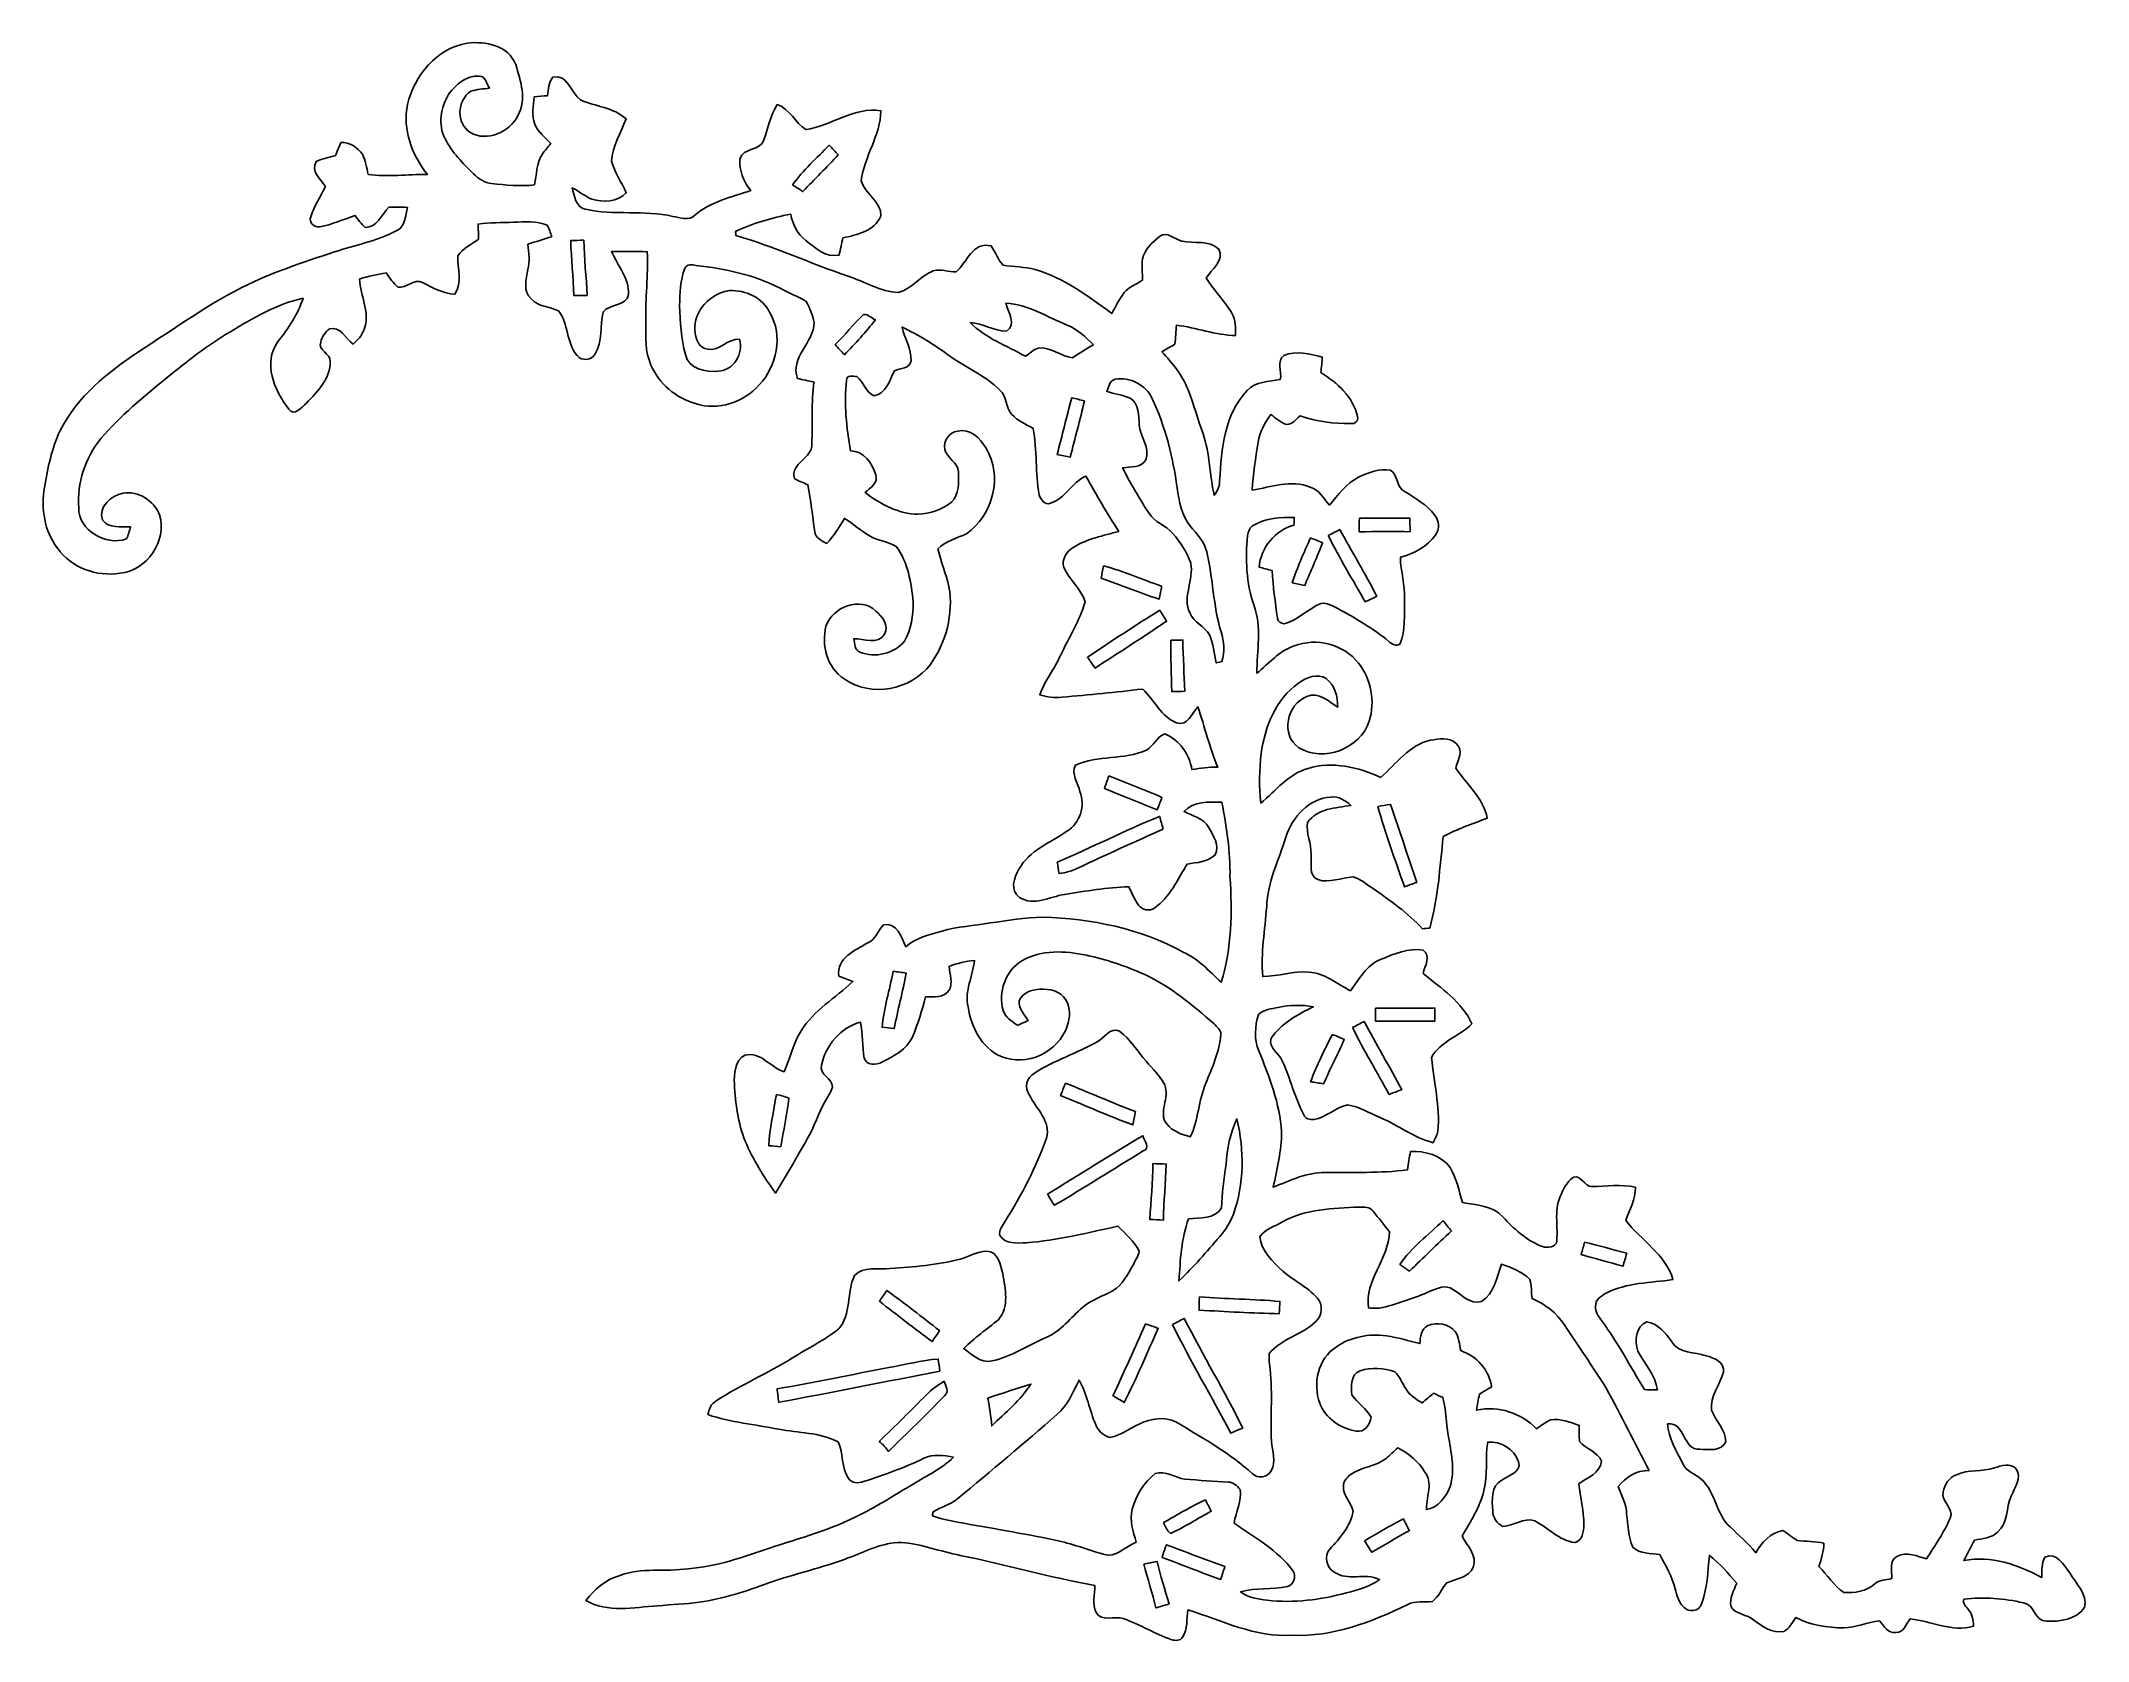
# Model space of a CAD drawing. Header units: centimetres. Extents: x -13 to 13, y -10.2 to 10.2.
import ezdxf

# ---------------------------------------------------------------- set-up
doc = ezdxf.new("R2010")
doc.units = ezdxf.units.CM
doc.header["$MEASUREMENT"] = 0
doc.layers.add('Camada 1', color=7, linetype='Continuous')

msp = doc.modelspace()

# ---------------------------------------------------------------- linework, layer by layer
at = {"layer": 'Camada 1', "color": 156}
for points, knots in [([(-8.37035, 9.40223), (-8.28674, 9.77088), (-7.99747, 10.11943), (-7.61188, 10.18398), (-7.61188, 10.18398), (-7.38187, 10.21221), (-7.08271, 10.15717), (-6.99381, 9.91058), (-6.99381, 9.91058), (-6.92679, 9.70492), (-6.852, 9.46185), (-6.9677, 9.25971), (-6.9677, 9.25971), (-7.07073, 9.04875), (-7.35717, 8.92492), (-7.5699, 9.04487), (-7.5699, 9.04487), (-7.75475, 9.16128), (-7.74206, 9.45373), (-7.56567, 9.57192), (-7.56567, 9.57192), (-7.48911, 9.59908), (-7.40657, 9.59943), (-7.3272, 9.61178), (-7.3272, 9.61178), (-7.36635, 9.66434), (-7.3734, 9.76876), (-7.45771, 9.76347), (-7.45771, 9.76347), (-7.62034, 9.77935), (-7.75299, 9.65729), (-7.84542, 9.5384), (-7.84542, 9.5384), (-7.94455, 9.36907), (-7.98688, 9.14788), (-7.89305, 8.96619), (-7.89305, 8.96619), (-7.80345, 8.79545), (-7.66726, 8.65399), (-7.52968, 8.52028), (-7.52968, 8.52028), (-7.46724, 8.45855), (-7.39104, 8.40387), (-7.30003, 8.39752), (-7.30003, 8.39752), (-7.11941, 8.37882), (-6.93632, 8.35659), (-6.75464, 8.38129), (-6.75464, 8.38129), (-6.72146, 8.51005), (-6.73629, 8.65681), (-6.65444, 8.76864), (-6.65444, 8.76864), (-6.62199, 8.81697), (-6.58388, 8.86142), (-6.54685, 8.90622), (-6.54685, 8.90622), (-6.61846, 8.98454), (-6.7063, 9.05298), (-6.75004, 9.15211), (-6.75004, 9.15211), (-6.79097, 9.26465), (-6.77087, 9.386), (-6.75674, 9.50136), (-6.75674, 9.50136), (-6.70102, 9.50665), (-6.64527, 9.51123), (-6.58917, 9.51512), (-6.58917, 9.51512), (-6.58001, 9.59626), (-6.57436, 9.68304), (-6.52215, 9.75006), (-6.52215, 9.75006), (-6.3306, 9.79946), (-6.29143, 9.54933), (-6.16973, 9.4615), (-6.16973, 9.4615), (-5.97817, 9.37577), (-5.74957, 9.36872), (-5.58799, 9.21948), (-5.58799, 9.21948), (-5.65679, 9.04416), (-5.7605, 8.87448), (-5.77461, 8.68327), (-5.77461, 8.68327), (-5.73651, 8.53863), (-5.64585, 8.4141), (-5.58553, 8.27863), (-5.58553, 8.27863), (-5.69911, 8.16186), (-5.87621, 8.15516), (-6.02438, 8.1975), (-6.02438, 8.1975), (-6.11328, 8.23559), (-6.18737, 8.2998), (-6.27345, 8.34248), (-6.27345, 8.34248), (-6.24804, 8.24159), (-6.22793, 8.0966), (-6.10693, 8.06979), (-6.10693, 8.06979), (-5.7404, 7.99006), (-5.35869, 8.06309), (-4.99251, 7.97912), (-4.99251, 7.97912), (-4.90078, 7.96325), (-4.79071, 7.91703), (-4.71311, 7.99324), (-4.71311, 7.99324), (-4.51026, 8.16539), (-4.24744, 8.22571), (-4.00156, 8.30826), (-4.00156, 8.30826), (-4.08939, 8.42362), (-4.1529, 8.56368), (-4.13914, 8.71184), (-4.13914, 8.71184), (-4.09821, 8.86142), (-3.87456, 8.80779), (-3.83329, 8.9542), (-3.83329, 8.9542), (-3.78142, 9.10554), (-3.74755, 9.26429), (-3.66289, 9.40258), (-3.66289, 9.40258), (-3.50202, 9.34543), (-3.43322, 9.16974), (-3.30129, 9.08367), (-3.30129, 9.08367), (-2.97602, 9.12953), (-2.68498, 9.37718), (-2.34385, 9.32356), (-2.34385, 9.32356), (-2.34809, 9.00959), (-2.55798, 8.74254), (-2.59291, 8.43315), (-2.59291, 8.43315), (-2.55164, 8.26593), (-2.33327, 8.16997), (-2.34492, 7.98371), (-2.34492, 7.98371), (-2.42429, 7.79073), (-2.64548, 7.74381), (-2.82857, 7.70607), (-2.82857, 7.70607), (-2.84268, 7.63269), (-2.85891, 7.55967), (-2.87689, 7.48736), (-2.87689, 7.48736), (-3.04446, 7.44677), (-3.17782, 7.57907), (-3.29952, 7.67221), (-3.29952, 7.67221), (-3.40642, 7.7537), (-3.46638, 7.87681), (-3.49144, 8.00664), (-3.49144, 8.00664), (-3.73345, 7.9629), (-3.97191, 7.89128), (-4.19452, 7.78756), (-4.19452, 7.78756), (-4.19347, 7.77416), (-4.19169, 7.74805), (-4.19064, 7.73465), (-4.19064, 7.73465), (-3.70204, 7.59777), (-3.24167, 7.37904), (-2.76083, 7.21713), (-2.76083, 7.21713), (-2.54847, 7.14833), (-2.3495, 7.02027), (-2.12195, 7.0097), (-2.12195, 7.0097), (-1.94875, 7.05696), (-1.84255, 7.22205), (-1.67815, 7.28698), (-1.67815, 7.28698), (-1.58114, 7.31097), (-1.48307, 7.2718), (-1.38535, 7.27392), (-1.38535, 7.27392), (-1.24882, 7.3914), (-1.17052, 7.6648), (-0.94156, 7.6027), (-0.94156, 7.6027), (-0.88477, 7.5251), (-0.85689, 7.42772), (-0.78739, 7.35894), (-0.78739, 7.35894), (-0.65298, 7.33036), (-0.51187, 7.34306), (-0.37958, 7.30108), (-0.37958, 7.30108), (-0.01198, 7.20054), (0.29245, 6.96136), (0.59725, 6.74334), (0.59725, 6.74334), (0.64735, 6.83294), (0.68967, 6.92784), (0.75388, 7.00933), (0.75388, 7.00933), (0.81385, 7.08413), (0.91052, 7.1127), (0.98565, 7.16913), (0.98565, 7.16913), (0.99024, 7.25945), (0.97401, 7.34976), (0.98743, 7.43937), (0.98743, 7.43937), (1.01564, 7.56002), (1.11125, 7.64928), (1.20402, 7.72407), (1.20402, 7.72407), (1.29998, 7.79709), (1.39488, 7.68349), (1.48872, 7.66302), (1.48872, 7.66302), (1.6457, 7.63235), (1.82845, 7.67997), (1.96003, 7.56391), (1.96003, 7.56391), (2.03093, 7.41927), (1.86725, 7.30566), (1.79882, 7.1942), (1.79882, 7.1942), (1.89512, 7.03579), (2.03059, 6.90562), (2.12548, 6.74616), (2.12548, 6.74616), (2.17805, 6.6608), (2.1717, 6.55708), (2.17099, 6.46112), (2.17099, 6.46112), (1.91557, 6.46852), (1.67357, 6.5659), (1.41993, 6.5927), (1.41993, 6.5927), (1.41393, 6.51333), (1.40794, 6.43361), (1.40088, 6.35423), (1.40088, 6.35423), (1.34584, 6.32037), (1.28939, 6.2886), (1.23401, 6.25615), (1.23401, 6.25615), (1.36735, 6.11187), (1.49647, 5.95665), (1.56739, 5.77037), (1.56739, 5.77037), (1.63971, 5.58765), (1.69262, 5.3975), (1.75753, 5.21158), (1.75753, 5.21158), (1.84714, 4.95969), (1.84043, 4.68806), (1.89971, 4.42911), (1.89971, 4.42911), (1.94168, 4.4838), (1.97343, 4.54659), (1.96956, 4.61715), (1.96956, 4.61715), (1.99178, 5.01543), (2.02881, 5.45782), (2.3181, 5.76155), (2.3181, 5.76155), (2.42887, 5.87833), (2.59503, 5.87691), (2.74179, 5.90373), (2.74179, 5.90373), (2.76718, 6.00357), (2.69063, 6.13339), (2.78623, 6.20888), (2.78623, 6.20888), (2.94216, 6.2745), (3.11855, 6.22828), (3.27554, 6.18808), (3.27554, 6.18808), (3.27271, 6.12315), (3.26602, 6.05825), (3.25754, 5.99369), (3.25754, 5.99369), (3.46463, 5.85893), (3.6703, 5.6843), (3.72497, 5.43102), (3.72497, 5.43102), (3.74227, 5.37986), (3.68828, 5.33364), (3.6396, 5.34105), (3.6396, 5.34105), (3.42018, 5.33822), (3.20075, 5.36963), (2.99261, 5.43913), (2.99261, 5.43913), (2.94075, 5.39784), (2.89772, 5.33188), (2.82575, 5.32835), (2.82575, 5.32835), (2.74601, 5.34916), (2.6871, 5.41267), (2.62078, 5.45711), (2.62078, 5.45711), (2.54635, 5.35023), (2.47721, 5.23487), (2.45921, 5.10329), (2.45921, 5.10329), (2.42922, 4.90114), (2.39182, 4.69935), (2.38478, 4.49438), (2.38478, 4.49438), (2.62607, 4.53284), (2.8822, 4.6302), (3.12242, 4.53354), (3.12242, 4.53354), (3.23568, 4.49862), (3.29388, 4.38925), (3.3662, 4.30459), (3.3662, 4.30459), (3.48051, 4.43123), (3.57964, 4.58152), (3.73698, 4.65878), (3.73698, 4.65878), (3.86257, 4.72122), (4.00332, 4.77166), (4.14548, 4.74802), (4.14548, 4.74802), (4.24814, 4.68383), (4.21569, 4.52296), (4.33034, 4.47321), (4.33034, 4.47321), (4.46439, 4.38784), (4.60903, 4.30988), (4.70675, 4.18007), (4.70675, 4.18007), (4.76179, 4.10879), (4.77555, 3.99625), (4.71874, 3.92182), (4.71874, 3.92182), (4.61222, 3.77367), (4.44287, 3.68652), (4.27036, 3.63996), (4.27036, 3.63996), (4.27355, 3.46004), (4.33387, 3.28648), (4.32469, 3.10585), (4.32469, 3.10585), (4.3194, 2.91429), (4.33846, 2.71426), (4.26507, 2.53223), (4.26507, 2.53223), (4.21145, 2.50684), (4.16243, 2.53293), (4.12291, 2.56928), (4.12291, 2.56928), (3.92499, 2.73543), (3.69922, 2.86278), (3.47415, 2.98767), (3.47415, 2.98767), (3.40713, 3.018), (3.33691, 3.06563), (3.26073, 3.05328), (3.26073, 3.05328), (3.09421, 2.9852), (2.96898, 2.83632), (2.79118, 2.79259), (2.79118, 2.79259), (2.75271, 2.79752), (2.70722, 2.82256), (2.70544, 2.86597), (2.70544, 2.86597), (2.67582, 3.0667), (2.65041, 3.26813), (2.63666, 3.47062), (2.63666, 3.47062), (2.58056, 3.48438), (2.52518, 3.49956), (2.47049, 3.51508), (2.47049, 3.51508), (2.49624, 3.76025), (2.67229, 3.98673), (2.91535, 4.04812), (2.91535, 4.04812), (2.91641, 4.08094), (2.91747, 4.11409), (2.91889, 4.14689), (2.91889, 4.14689), (2.74355, 4.15183), (2.5601, 4.13525), (2.40383, 4.04988), (2.40383, 4.04988), (2.35126, 4.02412), (2.33327, 3.96558), (2.32268, 3.91266), (2.32268, 3.91266), (2.29693, 3.61772), (2.30823, 3.31645), (2.40276, 3.03354), (2.40276, 3.03354), (2.51178, 2.75483), (2.43981, 2.45251), (2.44403, 2.16288), (2.44403, 2.16288), (2.59467, 2.2874), (2.72696, 2.44686), (2.91747, 2.51283), (2.91747, 2.51283), (3.20075, 2.62008), (3.54929, 2.53364), (3.73732, 2.29234), (3.73732, 2.29234), (3.8996, 2.08738), (3.95252, 1.80233), (3.8749, 1.55292), (3.8749, 1.55292), (3.7599, 1.20438), (3.29352, 1.02517), (2.97921, 1.21532), (2.97921, 1.21532), (2.73931, 1.37337), (2.82575, 1.77446), (3.08151, 1.86655), (3.08151, 1.86655), (3.22932, 1.93957), (3.35526, 1.80021), (3.4731, 1.73214), (3.4731, 1.73214), (3.4731, 1.86443), (3.43712, 2.01083), (3.32739, 2.09479), (3.32739, 2.09479), (3.21344, 2.16958), (3.07128, 2.10819), (2.97285, 2.03658), (2.97285, 2.03658), (2.68323, 1.83515), (2.54635, 1.48132), (2.49695, 1.14406), (2.49695, 1.14406), (2.47402, 0.9338), (2.47085, 0.72107), (2.49307, 0.51082), (2.49307, 0.51082), (2.68639, 0.66569), (2.84339, 0.88618), (3.09527, 0.95037), (3.09527, 0.95037), (3.40535, 1.0488), (3.73345, 0.96731), (4.02059, 0.8375), (4.02059, 0.8375), (4.21604, 1.01211), (4.38572, 1.2527), (4.65454, 1.31304), (4.65454, 1.31304), (4.75967, 1.32291), (4.89267, 1.35995), (4.97521, 1.27246), (4.97521, 1.27246), (5.08565, 1.19415), (4.99921, 1.0548), (4.97557, 0.95425), (4.97557, 0.95425), (5.11632, 0.74824), (5.32977, 0.57467), (5.37598, 0.3182), (5.37598, 0.3182), (5.18688, 0.24659), (4.99463, 0.18204), (4.81682, 0.08466), (4.81682, 0.08466), (4.77097, -0.3048), (4.75297, -0.70202), (4.64467, -1.08055), (4.64467, -1.08055), (4.62138, -1.08267), (4.57482, -1.08725), (4.55153, -1.08937), (4.55153, -1.08937), (4.36738, -0.88299), (4.13525, -0.72918), (3.91195, -0.56902), (3.91195, -0.56902), (3.83258, -0.51964), (3.7599, -0.45225), (3.66818, -0.42827), (3.66818, -0.42827), (3.5179, -0.43638), (3.36761, -0.51293), (3.21804, -0.46355), (3.21804, -0.46355), (3.09527, -0.41063), (3.14642, -0.24729), (3.13265, -0.14216), (3.13265, -0.14216), (3.14184, -0.00387), (3.06246, 0.12912), (3.08963, 0.26492), (3.08963, 0.26492), (3.21592, 0.44131), (3.44628, 0.44908), (3.64031, 0.4819), (3.64031, 0.4819), (3.56834, 0.54151), (3.4865, 0.60113), (3.38737, 0.58844), (3.38737, 0.58844), (3.10761, 0.5715), (2.89382, 0.33372), (2.8141, 0.07866), (2.8141, 0.07866), (2.71992, -0.21237), (2.58163, -0.496), (2.56821, -0.8061), (2.56821, -0.8061), (2.54635, -1.10277), (2.49202, -1.39876), (2.51848, -1.69721), (2.51848, -1.69721), (2.71638, -1.69757), (2.90688, -1.61995), (3.10549, -1.63971), (3.10549, -1.63971), (3.30517, -1.65311), (3.46321, -1.78822), (3.63361, -1.87783), (3.63361, -1.87783), (3.74755, -1.73355), (3.83611, -1.54727), (4.01954, -1.4799), (4.01954, -1.4799), (4.18889, -1.4097), (4.37337, -1.32608), (4.56035, -1.36207), (4.56035, -1.36207), (4.66653, -1.4344), (4.58223, -1.56457), (4.55858, -1.65805), (4.55858, -1.65805), (4.79, -1.84396), (5.05283, -2.01999), (5.18159, -2.29799), (5.18159, -2.29799), (5.02425, -2.45604), (4.77626, -2.52552), (4.66794, -2.72661), (4.66794, -2.72661), (4.69229, -3.03917), (4.77801, -3.34926), (4.74873, -3.66535), (4.74873, -3.66535), (4.73816, -3.71792), (4.70887, -3.76378), (4.68629, -3.81175), (4.68629, -3.81175), (4.44465, -3.74614), (4.24249, -3.59056), (4.0153, -3.49215), (4.0153, -3.49215), (3.87772, -3.43464), (3.74614, -3.35104), (3.59657, -3.33199), (3.59657, -3.33199), (3.4424, -3.3595), (3.32634, -3.49284), (3.16971, -3.51683), (3.16971, -3.51683), (3.11925, -3.52212), (3.05929, -3.50838), (3.03917, -3.45651), (3.03917, -3.45651), (2.92452, -3.23814), (2.87019, -2.99366), (2.76718, -2.77035), (2.76718, -2.77035), (2.72379, -2.67263), (2.5848, -2.60456), (2.62431, -2.4832), (2.62431, -2.4832), (2.75271, -2.28881), (2.96333, -2.18263), (3.16406, -2.08104), (3.16406, -2.08104), (3.0159, -2.05422), (2.86385, -2.05916), (2.71673, -2.0895), (2.71673, -2.0895), (2.62924, -2.10819), (2.52906, -2.11454), (2.46203, -2.18052), (2.46203, -2.18052), (2.42076, -2.32938), (2.40347, -2.4959), (2.46627, -2.64195), (2.46627, -2.64195), (2.60385, -2.97215), (2.73368, -3.31364), (2.75872, -3.67383), (2.75872, -3.67383), (2.75907, -3.91266), (2.69909, -4.14548), (2.65219, -4.37832), (2.65219, -4.37832), (2.86526, -4.29365), (3.07974, -4.18958), (3.31399, -4.19028), (3.31399, -4.19028), (3.66289, -4.19206), (4.01319, -4.19946), (4.36033, -4.15854), (4.36033, -4.15854), (4.37056, -4.07952), (4.38291, -4.00085), (4.40055, -3.92324), (4.40055, -3.92324), (4.58435, -3.91548), (4.79178, -3.97087), (4.90395, -4.12644), (4.90395, -4.12644), (4.98264, -4.26437), (5.01791, -4.4217), (5.06165, -4.57341), (5.06165, -4.57341), (5.2398, -4.60762), (5.44759, -4.61222), (5.57742, -4.75862), (5.57742, -4.75862), (5.71217, -4.90889), (5.8688, -5.0426), (6.05401, -5.12655), (6.05401, -5.12655), (6.11998, -5.15126), (6.20994, -5.15408), (6.25686, -5.09235), (6.25686, -5.09235), (6.2865, -4.89549), (6.22123, -4.68665), (6.3059, -4.49862), (6.3059, -4.49862), (6.34612, -4.40796), (6.38632, -4.30742), (6.47276, -4.25097), (6.47276, -4.25097), (6.57153, -4.21886), (6.61282, -4.36845), (6.7056, -4.37056), (6.7056, -4.37056), (6.89081, -4.37091), (7.07884, -4.33422), (7.26227, -4.37973), (7.26227, -4.37973), (7.26581, -4.53143), (7.1875, -4.66478), (7.13951, -4.80413), (7.13951, -4.80413), (7.3367, -5.0567), (7.64504, -5.23027), (7.74135, -5.55412), (7.74135, -5.55412), (7.45596, -5.59681), (7.15362, -5.59257), (6.89044, -5.72593), (6.89044, -5.72593), (6.82907, -5.76226), (6.74863, -5.80918), (6.7564, -5.89209), (6.7564, -5.89209), (6.74933, -5.9637), (6.79555, -6.02333), (6.83365, -6.07942), (6.83365, -6.07942), (7.04249, -6.35282), (7.19632, -6.66221), (7.37729, -6.95325), (7.37729, -6.95325), (7.43232, -6.95713), (7.4877, -6.95819), (7.54345, -6.95713), (7.54345, -6.95713), (7.51487, -6.76875), (7.38116, -6.62798), (7.29509, -6.46606), (7.29509, -6.46606), (7.24782, -6.33764), (7.2651, -6.14749), (7.41045, -6.0907), (7.41045, -6.0907), (7.5519, -6.11893), (7.64998, -6.23359), (7.72759, -6.34717), (7.72759, -6.34717), (7.81826, -6.49676), (8.01616, -6.47488), (8.16292, -6.52392), (8.16292, -6.52392), (8.26135, -6.54826), (8.40527, -6.60788), (8.38658, -6.7324), (8.38658, -6.7324), (8.33895, -6.89434), (8.21055, -7.03932), (8.23382, -7.21818), (8.23382, -7.21818), (8.28569, -7.35436), (8.41128, -7.463), (8.41375, -7.61787), (8.41375, -7.61787), (8.35413, -7.74593), (8.19679, -7.71771), (8.08214, -7.71384), (8.08214, -7.71384), (7.86165, -7.72653), (7.90222, -7.36706), (7.67291, -7.3914), (7.67291, -7.3914), (7.68631, -7.57519), (7.78615, -7.73711), (7.86835, -7.89798), (7.86835, -7.89798), (7.90787, -8.00099), (8.0264, -8.02286), (8.09978, -8.09412), (8.09978, -8.09412), (8.28569, -8.25816), (8.28674, -8.54251), (8.47231, -8.70691), (8.47231, -8.70691), (8.58414, -8.81097), (8.69809, -8.91329), (8.79651, -9.03111), (8.79651, -9.03111), (8.86777, -8.89635), (8.98418, -8.78382), (9.13623, -8.74818), (9.13623, -8.74818), (9.20467, -8.78099), (9.25688, -8.83884), (9.3239, -8.87482), (9.3239, -8.87482), (9.43609, -8.88753), (9.55004, -8.88541), (9.66152, -8.9101), (9.66152, -8.9101), (9.66116, -9.01206), (9.63117, -9.10943), (9.60049, -9.20574), (9.60049, -9.20574), (9.70597, -9.31509), (9.78851, -9.45056), (9.91729, -9.53593), (9.91729, -9.53593), (10.05416, -9.54899), (10.20444, -9.52287), (10.30958, -9.42798), (10.30958, -9.42798), (10.36884, -9.37541), (10.45209, -9.37682), (10.52583, -9.3613), (10.52583, -9.3613), (10.53429, -9.26465), (10.48385, -9.12529), (10.59885, -9.07696), (10.59885, -9.07696), (10.71879, -9.01347), (10.85144, -9.07696), (10.97104, -9.10872), (10.97104, -9.10872), (11.07581, -8.93938), (11.19152, -8.77429), (11.27018, -8.59013), (11.27018, -8.59013), (11.32662, -8.46771), (11.14953, -8.38164), (11.17988, -8.25853), (11.17988, -8.25853), (11.19752, -8.16363), (11.25748, -8.07366), (11.34955, -8.03839), (11.34955, -8.03839), (11.50231, -7.96854), (11.67659, -8.00452), (11.83357, -7.95126), (11.83357, -7.95126), (11.92281, -7.92302), (12.03537, -7.88353), (12.11121, -7.9643), (12.11121, -7.9643), (12.18776, -8.08073), (12.09111, -8.20103), (12.04841, -8.30967), (12.04841, -8.30967), (11.97751, -8.45784), (12.01313, -8.65716), (11.87167, -8.76828), (11.87167, -8.76828), (11.79653, -8.84872), (11.68118, -8.84977), (11.58063, -8.86919), (11.58063, -8.86919), (11.53724, -8.95738), (11.4882, -9.04309), (11.44447, -9.13129), (11.44447, -9.13129), (11.79194, -9.06285), (12.13484, -9.18279), (12.43646, -9.3479), (12.43646, -9.3479), (12.44282, -9.26041), (12.42905, -9.16622), (12.47705, -9.08826), (12.47705, -9.08826), (12.62203, -9.01488), (12.72046, -9.1902), (12.79348, -9.28758), (12.79348, -9.28758), (12.86791, -9.42586), (13.02631, -9.55533), (12.98151, -9.72819), (12.98151, -9.72819), (12.88167, -9.88201), (12.66542, -9.912), (12.49608, -9.90106), (12.49608, -9.90106), (12.34157, -9.90423), (12.3451, -9.68762), (12.2047, -9.66857), (12.2047, -9.66857), (11.9567, -9.61354), (11.69846, -9.59061), (11.44551, -9.62235), (11.44551, -9.62235), (11.42293, -9.67916), (11.48396, -9.71761), (11.50761, -9.76347), (11.50761, -9.76347), (11.557, -9.8185), (11.56229, -9.89365), (11.56899, -9.96421), (11.56899, -9.96421), (11.297, -10.04851), (11.03066, -9.90035), (10.76254, -9.8739), (10.76254, -9.8739), (10.70715, -9.93598), (10.68246, -10.05204), (10.5805, -10.04817), (10.5805, -10.04817), (10.4782, -10.06333), (10.42775, -9.96244), (10.37025, -9.89858), (10.37025, -9.89858), (10.21715, -9.92046), (10.07004, -9.97654), (9.91551, -9.98926), (9.91551, -9.98926), (9.70597, -9.98185), (9.49359, -9.95469), (9.30485, -9.85767), (9.30485, -9.85767), (9.25934, -9.92082), (9.22019, -9.99243), (9.15351, -10.03582), (9.15351, -10.03582), (9.00888, -10.06086), (8.87764, -9.97338), (8.76969, -9.88835), (8.76969, -9.88835), (8.68327, -9.81428), (8.54779, -9.8185), (8.48077, -9.71973), (8.48077, -9.71973), (8.45714, -9.61178), (8.51534, -9.51301), (8.55379, -9.41704), (8.55379, -9.41704), (8.44303, -9.29498), (8.33754, -9.16622), (8.20561, -9.06638), (8.20561, -9.06638), (8.18127, -9.27311), (8.18198, -9.48867), (8.1026, -9.6848), (8.1026, -9.6848), (8.07754, -9.77547), (7.93574, -9.79769), (7.87964, -9.72397), (7.87964, -9.72397), (7.81015, -9.6647), (7.79073, -9.57226), (7.76781, -9.48867), (7.76781, -9.48867), (7.73112, -9.33202), (7.64786, -9.19268), (7.57273, -9.05262), (7.57273, -9.05262), (7.45771, -9.03569), (7.32013, -9.04945), (7.23123, -8.96055), (7.23123, -8.96055), (7.1695, -8.83038), (7.17303, -8.68045), (7.1515, -8.54039), (7.1515, -8.54039), (7.14762, -8.41445), (7.08625, -8.30262), (7.0432, -8.18797), (7.0432, -8.18797), (7.14375, -8.06944), (7.27497, -7.97984), (7.43691, -7.98617), (7.43691, -7.98617), (7.26298, -7.63198), (7.07531, -7.28486), (6.89222, -6.93561), (6.89222, -6.93561), (6.71688, -6.66503), (6.53696, -6.39692), (6.35811, -6.12846), (6.35811, -6.12846), (6.25897, -5.97675), (6.11187, -5.86668), (5.94642, -5.79613), (5.94642, -5.79613), (5.93548, -5.715), (5.94359, -5.63033), (5.9196, -5.55166), (5.9196, -5.55166), (5.82295, -5.45007), (5.68571, -5.40385), (5.5573, -5.35834), (5.5573, -5.35834), (5.49451, -5.52379), (5.47051, -5.73298), (5.30436, -5.83211), (5.30436, -5.83211), (5.16042, -5.88291), (5.05178, -5.74216), (4.93888, -5.67901), (4.93888, -5.67901), (4.84893, -5.61199), (4.73886, -5.66737), (4.64925, -5.70371), (4.64925, -5.70371), (4.45416, -5.79013), (4.25026, -5.85399), (4.04495, -5.91078), (4.04495, -5.91078), (3.98638, -5.92632), (3.9257, -5.91819), (3.86644, -5.91502), (3.86644, -5.91502), (3.8107, -5.56401), (4.12574, -5.29061), (4.13137, -4.94841), (4.13137, -4.94841), (4.06717, -4.85668), (3.99167, -4.77343), (3.92465, -4.68417), (3.92465, -4.68417), (3.88443, -4.62314), (3.804, -4.63337), (3.7412, -4.63196), (3.7412, -4.63196), (3.41136, -4.6429), (3.0667, -4.65807), (2.76965, -4.81929), (2.76965, -4.81929), (2.67299, -4.8782), (2.54316, -4.90996), (2.48214, -5.00944), (2.48214, -5.00944), (2.49872, -5.19041), (2.64688, -5.32729), (2.77283, -5.44547), (2.77283, -5.44547), (2.91112, -5.5686), (3.08645, -5.6462), (3.20993, -5.78555), (3.20993, -5.78555), (3.28824, -5.86987), (3.27942, -6.01062), (3.19475, -6.08717), (3.19475, -6.08717), (3.0226, -6.26039), (2.75449, -6.30132), (2.60139, -6.49639), (2.60139, -6.49639), (2.59679, -6.54049), (2.59749, -6.58495), (2.60385, -6.62939), (2.60385, -6.62939), (2.65112, -6.95571), (2.61126, -7.28627), (2.6289, -7.614), (2.6289, -7.614), (2.63525, -7.73782), (2.69769, -7.87259), (2.62502, -7.98795), (2.62502, -7.98795), (2.58022, -8.07507), (2.45251, -8.09201), (2.383, -8.02464), (2.383, -8.02464), (2.11067, -7.76817), (1.7787, -7.59107), (1.46437, -7.39352), (1.46437, -7.39352), (1.32961, -7.30355), (1.155, -7.30815), (1.00894, -7.36599), (1.00894, -7.36599), (0.85478, -7.4182), (0.72955, -7.54238), (0.56515, -7.56462), (0.56515, -7.56462), (0.48823, -7.5385), (0.42333, -7.47994), (0.39263, -7.4048), (0.39263, -7.4048), (0.31326, -7.21747), (0.28046, -7.01216), (0.17921, -6.83401), (0.17921, -6.83401), (0.10054, -6.98782), (0.03386, -7.1561), (-0.1023, -7.27039), (-0.1023, -7.27039), (-0.51469, -7.63622), (-0.9398, -7.98724), (-1.36243, -8.34073), (-1.36243, -8.34073), (-1.45591, -8.4194), (-1.57833, -8.44585), (-1.67957, -8.5111), (-1.67957, -8.5111), (-1.68205, -8.52346), (-1.68627, -8.54816), (-1.68875, -8.56085), (-1.68875, -8.56085), (-1.58503, -8.60107), (-1.47496, -8.62117), (-1.3663, -8.64376), (-1.3663, -8.64376), (-0.95179, -8.71431), (-0.53728, -8.78592), (-0.12559, -8.8706), (-0.12559, -8.8706), (0.08325, -8.9108), (0.2801, -8.993), (0.48436, -9.0498), (0.48436, -9.0498), (0.64593, -9.10412), (0.76904, -8.95173), (0.90699, -8.89599), (0.90699, -8.89599), (0.86924, -8.76087), (0.81774, -8.61905), (0.85619, -8.4776), (0.85619, -8.4776), (0.90594, -8.30262), (1.00329, -8.13647), (1.14899, -8.02464), (1.14899, -8.02464), (1.27847, -7.97524), (1.39805, -8.08107), (1.52505, -8.09308), (1.52505, -8.09308), (1.70956, -8.11106), (1.89476, -8.12129), (2.07997, -8.13152), (2.07997, -8.13152), (2.14383, -8.13118), (2.19216, -8.1802), (2.22919, -8.22713), (2.22919, -8.22713), (2.25636, -8.37352), (2.17594, -8.51146), (2.1537, -8.65363), (2.1537, -8.65363), (2.41828, -8.83813), (2.70932, -9.00219), (2.90724, -9.26429), (2.90724, -9.26429), (2.94004, -9.33767), (2.91994, -9.43997), (2.83138, -9.46009), (2.83138, -9.46009), (2.63489, -9.501), (2.42887, -9.47349), (2.23414, -9.53028), (2.23414, -9.53028), (2.33257, -9.60261), (2.45638, -9.61884), (2.57386, -9.63612), (2.57386, -9.63612), (2.91217, -9.67563), (3.25508, -9.62978), (3.58245, -9.54229), (3.58245, -9.54229), (3.72921, -9.50348), (3.88196, -9.46714), (4.00473, -9.37224), (4.00473, -9.37224), (3.82057, -9.2791), (3.59938, -9.40047), (3.42652, -9.27735), (3.42652, -9.27735), (3.32846, -9.21737), (3.29211, -9.07204), (3.37431, -8.98418), (3.37431, -8.98418), (3.49956, -8.8459), (3.63326, -8.69492), (3.6703, -8.50688), (3.6703, -8.50688), (3.64596, -8.39364), (3.53554, -8.30791), (3.54646, -8.18515), (3.54646, -8.18515), (3.54083, -8.1227), (3.5881, -8.07507), (3.6322, -8.03909), (3.6322, -8.03909), (3.76836, -7.93608), (3.95639, -7.93962), (4.08834, -7.8299), (4.08834, -7.8299), (4.13985, -7.78791), (4.18711, -7.74135), (4.2365, -7.69725), (4.2365, -7.69725), (4.40513, -7.77558), (4.548, -7.91386), (4.62526, -8.08355), (4.62526, -8.08355), (4.65737, -8.21548), (4.60128, -8.34955), (4.60162, -8.48289), (4.60162, -8.48289), (4.75192, -8.45784), (4.85174, -8.32061), (4.90466, -8.18727), (4.90466, -8.18727), (4.96851, -7.97348), (4.91596, -7.74912), (4.88032, -7.53568), (4.88032, -7.53568), (4.84998, -7.37622), (4.85493, -7.21147), (4.81012, -7.05484), (4.81012, -7.05484), (4.77025, -7.03721), (4.73075, -7.01922), (4.69159, -7.00158), (4.69159, -7.00158), (4.64361, -7.04215), (4.59598, -7.08306), (4.548, -7.12364), (4.548, -7.12364), (4.47075, -7.07636), (4.38855, -7.02875), (4.34304, -6.94725), (4.34304, -6.94725), (4.2919, -6.87775), (4.26826, -6.78638), (4.20088, -6.73064), (4.20088, -6.73064), (4.06152, -6.67948), (3.89924, -6.66644), (3.75849, -6.71512), (3.75849, -6.71512), (3.63466, -6.75886), (3.64031, -6.91339), (3.65441, -7.02062), (3.65441, -7.02062), (3.72285, -7.12611), (3.83892, -7.19278), (3.89784, -7.30603), (3.89784, -7.30603), (3.88972, -7.40021), (3.81246, -7.50639), (3.70699, -7.48276), (3.70699, -7.48276), (3.51084, -7.44643), (3.31045, -7.3233), (3.24414, -7.12611), (3.24414, -7.12611), (3.15066, -6.87987), (3.22403, -6.5599), (3.45298, -6.41314), (3.45298, -6.41314), (3.63607, -6.2812), (3.87278, -6.2417), (4.09397, -6.26957), (4.09397, -6.26957), (4.23757, -6.2925), (4.37761, -6.33377), (4.51872, -6.36939), (4.51872, -6.36939), (4.52402, -6.28368), (4.53178, -6.18277), (4.61963, -6.13974), (4.61963, -6.13974), (4.73357, -6.08999), (4.8849, -6.11964), (4.96887, -6.21417), (4.96887, -6.21417), (5.01791, -6.2858), (5.0232, -6.37575), (5.03836, -6.459), (5.03836, -6.459), (5.24228, -6.52568), (5.40385, -6.70418), (5.43136, -6.91973), (5.43136, -6.91973), (5.38056, -6.95042), (5.3287, -6.97934), (5.28002, -7.01286), (5.28002, -7.01286), (5.25604, -7.07813), (5.25251, -7.14833), (5.24157, -7.21676), (5.24157, -7.21676), (5.51956, -7.15222), (5.80743, -7.25382), (6.00428, -7.45418), (6.00428, -7.45418), (6.06212, -7.41503), (6.11681, -7.36881), (6.18208, -7.34165), (6.18208, -7.34165), (6.30731, -7.3166), (6.42937, -7.37059), (6.54543, -7.41009), (6.54543, -7.41009), (6.54685, -7.47888), (6.54507, -7.54803), (6.55177, -7.61683), (6.55177, -7.61683), (6.63081, -7.71596), (6.78108, -7.74064), (6.8319, -7.86765), (6.8319, -7.86765), (6.81426, -8.01899), (6.65091, -8.07437), (6.54368, -8.15304), (6.54368, -8.15304), (6.56166, -8.32731), (6.60717, -8.49948), (6.60717, -8.67587), (6.60717, -8.67587), (6.60047, -8.76194), (6.5927, -8.87801), (6.49004, -8.90128), (6.49004, -8.90128), (6.29108, -8.87659), (6.15102, -8.71466), (5.98099, -8.62507), (5.98099, -8.62507), (5.84022, -8.57885), (5.71287, -8.68961), (5.57494, -8.69597), (5.57494, -8.69597), (5.49909, -8.65998), (5.44688, -8.58343), (5.44617, -8.49877), (5.44617, -8.49877), (5.43842, -8.36329), (5.41901, -8.18198), (5.5619, -8.10718), (5.5619, -8.10718), (5.64585, -8.04333), (5.81306, -8.01122), (5.77603, -7.87293), (5.77603, -7.87293), (5.72065, -7.71455), (5.54918, -7.60871), (5.38232, -7.62353), (5.38232, -7.62353), (5.3474, -7.82778), (5.38868, -8.03875), (5.33469, -8.24089), (5.33469, -8.24089), (5.28002, -8.45043), (5.16643, -8.6374), (5.05529, -8.8212), (5.05529, -8.8212), (5.12234, -8.94291), (5.25322, -9.06744), (5.19782, -9.21914), (5.19782, -9.21914), (5.13608, -9.34966), (4.97981, -9.36166), (4.86304, -9.41458), (4.86304, -9.41458), (4.79354, -9.4876), (4.76143, -9.59167), (4.67747, -9.65164), (4.67747, -9.65164), (4.57341, -9.67105), (4.45981, -9.634), (4.36455, -9.69186), (4.36455, -9.69186), (3.90525, -9.91235), (3.41171, -10.10567), (2.89277, -10.08133), (2.89277, -10.08133), (2.425, -10.11307), (1.99813, -9.89188), (1.56279, -9.75818), (1.56279, -9.75818), (1.54798, -9.8739), (1.56598, -10.00512), (1.49577, -10.10637), (1.49577, -10.10637), (1.46861, -10.15541), (1.40545, -10.15188), (1.3589, -10.13919), (1.3589, -10.13919), (1.14511, -10.06686), (0.95215, -9.94339), (0.74012, -9.86683), (0.74012, -9.86683), (0.62971, -9.83226), (0.46389, -9.91904), (0.39863, -9.79028), (0.39863, -9.79028), (0.33972, -9.68657), (0.38417, -9.56132), (0.38028, -9.44879), (0.38028, -9.44879), (-0.19578, -9.34154), (-0.76059, -9.1835), (-1.33419, -9.06463), (-1.33419, -9.06463), (-1.58574, -9.017), (-1.82738, -8.91857), (-2.08455, -8.90057), (-2.08455, -8.90057), (-2.32409, -8.89811), (-2.54034, -9.01559), (-2.75943, -9.09708), (-2.75943, -9.09708), (-3.08856, -9.22689), (-3.43746, -9.29534), (-3.76977, -9.41599), (-3.76977, -9.41599), (-4.05799, -9.52041), (-4.35151, -9.61636), (-4.65596, -9.66116), (-4.65596, -9.66116), (-4.83164, -9.69044), (-5.01049, -9.68762), (-5.18724, -9.70774), (-5.18724, -9.70774), (-5.49168, -9.72467), (-5.82188, -9.80086), (-6.10234, -9.63824), (-6.10234, -9.63824), (-5.9891, -9.49959), (-5.85045, -9.37331), (-5.67407, -9.3232), (-5.67407, -9.3232), (-5.39255, -9.21597), (-5.0874, -9.27735), (-4.79565, -9.235), (-4.79565, -9.235), (-4.439, -9.20855), (-4.09928, -9.08897), (-3.76414, -8.97254), (-3.76414, -8.97254), (-3.37255, -8.84378), (-2.97003, -8.73724), (-2.60349, -8.54392), (-2.60349, -8.54392), (-2.37172, -8.43068), (-2.15688, -8.2871), (-1.93321, -8.15903), (-1.93321, -8.15903), (-1.75965, -8.04862), (-1.5681, -7.96183), (-1.41958, -7.81578), (-1.41958, -7.81578), (-1.54305, -7.79073), (-1.67674, -7.77168), (-1.79492, -7.82954), (-1.79492, -7.82954), (-2.04294, -7.95019), (-2.3054, -8.03804), (-2.56611, -8.12623), (-2.56611, -8.12623), (-2.63031, -8.15021), (-2.71568, -8.14951), (-2.75519, -8.08426), (-2.75519, -8.08426), (-2.8515, -7.94843), (-2.81693, -7.76676), (-2.88854, -7.62034), (-2.88854, -7.62034), (-3.11996, -7.49757), (-3.39336, -7.50851), (-3.64525, -7.45878), (-3.64525, -7.45878), (-3.94582, -7.39846), (-4.25484, -7.37234), (-4.54625, -7.27357), (-4.54625, -7.27357), (-4.53248, -7.20372), (-4.50532, -7.13281), (-4.439, -7.09789), (-4.439, -7.09789), (-4.1275, -6.89575), (-3.78495, -6.74722), (-3.46957, -6.55143), (-3.46957, -6.55143), (-3.27377, -6.42832), (-3.06351, -6.32566), (-2.88079, -6.18277), (-2.88079, -6.18277), (-2.71921, -5.99405), (-2.77953, -5.71782), (-2.68181, -5.50262), (-2.68181, -5.50262), (-2.5654, -5.37739), (-2.37525, -5.43031), (-2.22391, -5.41479), (-2.22391, -5.41479), (-1.92617, -5.39362), (-1.62524, -5.36963), (-1.33561, -5.29307), (-1.33561, -5.29307), (-1.22025, -5.26591), (-1.11512, -5.1936), (-0.99518, -5.19112), (-0.99518, -5.19112), (-0.8509, -5.19818), (-0.81845, -5.36504), (-0.79199, -5.47792), (-0.79199, -5.47792), (-0.75952, -5.66949), (-0.7052, -5.90408), (-0.84842, -6.06531), (-0.84842, -6.06531), (-0.99447, -6.18771), (-1.155, -6.29462), (-1.28798, -6.43325), (-1.28798, -6.43325), (-1.1818, -6.50804), (-1.0735, -6.62269), (-0.92991, -6.59058), (-0.92991, -6.59058), (-0.68333, -6.5352), (-0.46989, -6.39022), (-0.24024, -6.29108), (-0.24024, -6.29108), (-0.04692, -6.21242), (0.07196, -6.03532), (0.22718, -5.9062), (0.22718, -5.9062), (0.34008, -5.80813), (0.48577, -5.76579), (0.61382, -5.69382), (0.61382, -5.69382), (0.73201, -5.62081), (0.7955, -5.49168), (0.86254, -5.37527), (0.86254, -5.37527), (0.89393, -5.316), (0.93486, -5.25885), (0.94368, -5.19112), (0.94368, -5.19112), (0.88335, -5.06411), (0.7687, -4.97451), (0.67415, -4.87398), (0.67415, -4.87398), (0.28857, -4.96111), (-0.09771, -5.05424), (-0.49283, -5.08669), (-0.49283, -5.08669), (-0.60888, -5.08916), (-0.75988, -5.1054), (-0.83114, -4.99145), (-0.83114, -4.99145), (-0.84454, -4.92337), (-0.79233, -4.86728), (-0.76305, -4.81153), (-0.76305, -4.81153), (-0.54892, -4.47922), (-0.37041, -4.12396), (-0.23388, -3.7532), (-0.23388, -3.7532), (-0.17497, -3.54295), (-0.36795, -3.37889), (-0.45225, -3.20498), (-0.45225, -3.20498), (-0.5228, -3.11185), (-0.48718, -2.98309), (-0.38946, -2.92629), (-0.38946, -2.92629), (-0.13794, -2.76577), (0.15027, -2.67229), (0.41098, -2.52906), (0.41098, -2.52906), (0.50236, -2.47826), (0.57608, -2.33503), (0.69603, -2.39323), (0.69603, -2.39323), (0.83431, -2.4959), (0.91968, -2.64936), (1.03328, -2.77566), (1.03328, -2.77566), (1.11619, -2.87231), (1.21284, -2.96121), (1.26965, -3.07728), (1.26965, -3.07728), (1.33914, -3.23708), (1.18039, -3.42618), (1.2954, -3.57292), (1.2954, -3.57292), (1.36842, -3.66642), (1.48519, -3.70699), (1.59526, -3.73909), (1.59526, -3.73909), (1.7011, -3.52248), (1.69898, -3.27377), (1.79317, -3.05364), (1.79317, -3.05364), (1.87749, -2.85433), (1.96639, -2.65148), (1.98649, -2.43382), (1.98649, -2.43382), (1.98578, -2.3763), (1.9325, -2.3382), (1.89793, -2.2987), (1.89793, -2.2987), (1.62382, -2.05951), (1.34055, -1.82138), (1.00787, -1.66722), (1.00787, -1.66722), (0.77257, -1.56104), (0.52492, -1.48096), (0.27305, -1.42558), (0.27305, -1.42558), (0.00175, -1.36877), (-0.30232, -1.35149), (-0.54926, -1.49895), (-0.54926, -1.49895), (-0.762, -1.62172), (-0.84983, -1.89723), (-0.7888, -2.12831), (-0.7888, -2.12831), (-0.76093, -2.21755), (-0.67768, -2.26625), (-0.60607, -2.31705), (-0.60607, -2.31705), (-0.56056, -2.29763), (-0.51469, -2.27824), (-0.46884, -2.25882), (-0.46884, -2.25882), (-0.51223, -2.1791), (-0.59231, -2.1075), (-0.58384, -2.00942), (-0.58384, -2.00942), (-0.54926, -1.90005), (-0.42228, -1.86336), (-0.31891, -1.85949), (-0.31891, -1.85949), (-0.19826, -1.85032), (-0.05291, -1.87888), (0.01093, -1.9939), (0.01093, -1.9939), (0.07725, -2.09337), (0.06526, -2.22074), (0.02892, -2.32867), (0.02892, -2.32867), (-0.08254, -2.65606), (-0.49001, -2.85433), (-0.81173, -2.71285), (-0.81173, -2.71285), (-1.06221, -2.60914), (-1.19274, -2.33749), (-1.23367, -2.08385), (-1.23367, -2.08385), (-1.28023, -1.881), (-1.17228, -1.69087), (-1.15288, -1.4926), (-1.15288, -1.4926), (-1.26364, -1.50071), (-1.37125, -1.53), (-1.4753, -1.56739), (-1.4753, -1.56739), (-1.47109, -1.66722), (-1.42027, -1.77799), (-1.47567, -1.87113), (-1.47567, -1.87113), (-1.54128, -1.97167), (-1.67145, -1.95192), (-1.77411, -1.9565), (-1.77411, -1.9565), (-1.82209, -2.12901), (-1.87184, -2.30258), (-1.94274, -2.46698), (-1.94274, -2.46698), (-2.01541, -2.62643), (-2.18122, -2.71039), (-2.32974, -2.78553), (-2.32974, -2.78553), (-2.401, -2.82117), (-2.52976, -2.8335), (-2.55551, -2.73614), (-2.55551, -2.73614), (-2.58056, -2.5848), (-2.57562, -2.42958), (-2.60139, -2.27787), (-2.60139, -2.27787), (-2.85996, -2.34314), (-3.04553, -2.57245), (-3.10091, -2.82645), (-3.10091, -2.82645), (-3.13513, -2.94886), (-2.95768, -2.98838), (-2.96016, -3.10303), (-2.96016, -3.10303), (-2.9778, -3.16335), (-3.01412, -3.21592), (-3.04375, -3.2706), (-3.04375, -3.2706), (-3.13831, -3.43076), (-3.19017, -3.61173), (-3.28471, -3.77225), (-3.28471, -3.77225), (-3.41665, -4.00015), (-3.54929, -4.22733), (-3.68477, -4.45311), (-3.68477, -4.45311), (-3.83504, -4.24638), (-3.97016, -4.02766), (-4.07212, -3.7927), (-4.07212, -3.7927), (-4.16243, -3.5627), (-4.19629, -3.31399), (-4.2097, -3.06846), (-4.2097, -3.06846), (-4.21216, -2.93687), (-4.20687, -2.76895), (-4.07423, -2.6984), (-4.07423, -2.6984), (-3.87278, -2.64478), (-3.75143, -2.85784), (-3.57575, -2.90971), (-3.57575, -2.90971), (-3.49637, -2.73861), (-3.46145, -2.54881), (-3.36055, -2.38831), (-3.36055, -2.38831), (-3.19651, -2.12619), (-2.9224, -1.96778), (-2.6998, -1.76213), (-2.6998, -1.76213), (-2.76014, -1.73884), (-2.81975, -1.7152), (-2.87901, -1.69016), (-2.87901, -1.69016), (-2.91041, -1.46297), (-2.67263, -1.36277), (-2.51142, -1.26894), (-2.51142, -1.26894), (-2.40982, -1.2266), (-2.38441, -1.10983), (-2.30893, -1.04034), (-2.30893, -1.04034), (-2.13995, -1.00083), (-2.08173, -1.20085), (-2.02423, -1.31762), (-2.02423, -1.31762), (-1.89864, -1.19768), (-1.72544, -1.16874), (-1.56632, -1.11865), (-1.56632, -1.11865), (-1.36701, -1.05938), (-1.1578, -1.05056), (-0.95355, -1.01494), (-0.95355, -1.01494), (-0.7306, -0.98424), (-0.50765, -0.9465), (-0.28222, -0.94085), (-0.28222, -0.94085), (0.33619, -0.96026), (0.96202, -1.08374), (1.50636, -1.38818), (1.50636, -1.38818), (1.69862, -1.47179), (1.83656, -1.63125), (1.98966, -1.76776), (1.98966, -1.76776), (2.12336, -1.33349), (2.13184, -0.87207), (2.10007, -0.42192), (2.10007, -0.42192), (2.1103, -0.10407), (2.05563, 0.21025), (1.99707, 0.52139), (1.99707, 0.52139), (1.82915, 0.52563), (1.64007, 0.54081), (1.51623, 0.40286), (1.51623, 0.40286), (1.62453, 0.34678), (1.76459, 0.31996), (1.82738, 0.20389), (1.82738, 0.20389), (1.8877, 0.09983), (1.97414, -0.0254), (1.91169, -0.14817), (1.91169, -0.14817), (1.81715, -0.23847), (1.67957, -0.24553), (1.55716, -0.26458), (1.55716, -0.26458), (1.43474, -0.46177), (1.33561, -0.68757), (1.13982, -0.82479), (1.13982, -0.82479), (1.07526, -0.86924), (0.98283, -0.85019), (0.93768, -0.78809), (0.93768, -0.78809), (0.88406, -0.71683), (0.8509, -0.63324), (0.81314, -0.55316), (0.81314, -0.55316), (0.53798, -0.56091), (0.26634, -0.611), (-0.00528, -0.65051), (-0.00528, -0.65051), (-0.19156, -0.68333), (-0.4004, -0.80362), (-0.58067, -0.68967), (-0.58067, -0.68967), (-0.70379, -0.60254), (-0.64947, -0.43673), (-0.58561, -0.33019), (-0.58561, -0.33019), (-0.45402, -0.09277), (-0.19085, 0.00811), (0.02363, 0.15168), (0.02363, 0.15168), (0.18979, 0.2533), (0.26387, 0.47625), (0.19015, 0.65687), (0.19015, 0.65687), (0.16898, 0.76694), (0.07408, 0.88265), (0.13229, 0.99342), (0.13229, 0.99342), (0.41663, 1.12394), (0.75211, 1.05516), (1.03857, 1.18604), (1.03857, 1.18604), (1.12923, 1.23895), (1.16981, 1.35854), (1.27105, 1.39242), (1.27105, 1.39242), (1.45803, 1.3148), (1.58362, 1.13417), (1.61678, 0.93698), (1.61678, 0.93698), (1.72544, 0.95708), (1.83515, 0.96908), (1.94592, 0.96801), (1.94592, 0.96801), (1.84185, 1.21778), (1.77799, 1.48132), (1.69192, 1.73743), (1.69192, 1.73743), (1.61642, 1.65593), (1.56245, 1.48731), (1.42205, 1.53175), (1.42205, 1.53175), (1.22519, 1.60937), (1.13736, 1.82421), (0.98953, 1.96285), (0.98953, 1.96285), (0.6484, 1.9191), (0.30585, 1.88982), (-0.03668, 1.85807), (-0.03668, 1.85807), (-0.13299, 1.84784), (-0.23035, 1.85773), (-0.32173, 1.89052), (-0.32173, 1.89052), (-0.25471, 2.06798), (-0.13404, 2.21791), (-0.05715, 2.39077), (-0.05715, 2.39077), (0.04726, 2.61654), (0.18696, 2.82963), (0.25505, 3.07021), (0.25505, 3.07021), (0.21237, 3.24309), (0.05045, 3.35033), (-0.01447, 3.51155), (-0.01447, 3.51155), (-0.04762, 3.6135), (0.0254, 3.71863), (0.11148, 3.76765), (0.11148, 3.76765), (0.28539, 3.87738), (0.49035, 3.91337), (0.68474, 3.9698), (0.68474, 3.9698), (0.53481, 4.1984), (0.40004, 4.43618), (0.26634, 4.6743), (0.26634, 4.6743), (0.08819, 4.59668), (0.00776, 4.38538), (-0.18308, 4.32927), (-0.18308, 4.32927), (-0.25788, 4.29718), (-0.30621, 4.37409), (-0.32807, 4.43406), (-0.32807, 4.43406), (-0.37747, 4.71416), (-0.35524, 5.00097), (-0.40393, 5.28109), (-0.40393, 5.28109), (-0.50129, 5.32977), (-0.60113, 5.37879), (-0.67627, 5.45889), (-0.67627, 5.45889), (-0.762, 5.54389), (-0.73554, 5.68783), (-0.82797, 5.76862), (-0.82797, 5.76862), (-1.01776, 5.95383), (-1.26612, 6.05825), (-1.4799, 6.2103), (-1.4799, 6.2103), (-1.66511, 6.34965), (-1.86477, 6.46959), (-2.07327, 6.56978), (-2.07327, 6.56978), (-2.04786, 6.42372), (-1.94804, 6.2932), (-1.96037, 6.1415), (-1.96037, 6.1415), (-1.97097, 6.04025), (-2.09868, 6.04626), (-2.17134, 6.01379), (-2.17134, 6.01379), (-2.23448, 5.89526), (-2.27541, 5.71712), (-2.4324, 5.69524), (-2.4324, 5.69524), (-2.54034, 5.73369), (-2.55975, 5.87516), (-2.64936, 5.93972), (-2.64936, 5.93972), (-2.69416, 5.94395), (-2.78694, 5.96688), (-2.78129, 5.89173), (-2.78129, 5.89173), (-2.81905, 5.59257), (-2.77883, 5.29096), (-2.73049, 4.99533), (-2.73049, 4.99533), (-2.56117, 4.99463), (-2.45285, 4.83588), (-2.40946, 4.68911), (-2.40946, 4.68911), (-2.37208, 4.5854), (-2.48214, 4.52402), (-2.54528, 4.46475), (-2.54528, 4.46475), (-2.34879, 4.31906), (-2.12124, 4.18958), (-1.86972, 4.18782), (-1.86972, 4.18782), (-1.71803, 4.19452), (-1.56527, 4.24568), (-1.44604, 4.34092), (-1.44604, 4.34092), (-1.34408, 4.43971), (-1.35113, 4.59705), (-1.35573, 4.72792), (-1.35573, 4.72792), (-1.35854, 4.84893), (-1.50459, 4.89973), (-1.53, 5.01332), (-1.53, 5.01332), (-1.55046, 5.11844), (-1.47708, 5.23451), (-1.3663, 5.24403), (-1.3663, 5.24403), (-1.20791, 5.28742), (-1.07879, 5.15231), (-1.00507, 5.0292), (-1.00507, 5.0292), (-0.78458, 4.67606), (-0.91968, 4.17052), (-1.25518, 3.93946), (-1.25518, 3.93946), (-1.38007, 3.88301), (-1.51589, 3.84422), (-1.6189, 3.7486), (-1.6189, 3.7486), (-1.58043, 3.58457), (-1.51306, 3.429), (-1.47672, 3.26424), (-1.47672, 3.26424), (-1.41817, 2.92064), (-1.512, 2.55798), (-1.71379, 2.27576), (-1.71379, 2.27576), (-1.96144, 1.94697), (-2.47049, 1.85349), (-2.81094, 2.09161), (-2.81094, 2.09161), (-3.03072, 2.23061), (-3.10479, 2.52201), (-3.0427, 2.76436), (-3.0427, 2.76436), (-2.95839, 3.00708), (-2.60561, 3.14607), (-2.40629, 2.95485), (-2.40629, 2.95485), (-2.32762, 2.88607), (-2.23378, 2.76825), (-2.2987, 2.66206), (-2.2987, 2.66206), (-2.37842, 2.51812), (-2.56222, 2.60702), (-2.68993, 2.60278), (-2.68993, 2.60278), (-2.66876, 2.54458), (-2.68323, 2.45463), (-2.60984, 2.43204), (-2.60984, 2.43204), (-2.41723, 2.35513), (-2.17452, 2.41123), (-2.04294, 2.57315), (-2.04294, 2.57315), (-1.95297, 2.72062), (-1.93569, 2.90125), (-1.93286, 3.06987), (-1.93286, 3.06987), (-1.95862, 3.31505), (-1.99743, 3.57611), (-2.14806, 3.77859), (-2.14806, 3.77859), (-2.25107, 3.83962), (-2.37596, 3.84986), (-2.48038, 3.90842), (-2.48038, 3.90842), (-2.59608, 3.97403), (-2.69309, 4.06717), (-2.8074, 4.13456), (-2.8074, 4.13456), (-2.87443, 4.02271), (-2.94252, 3.91054), (-3.03283, 3.81565), (-3.03283, 3.81565), (-3.09597, 3.85056), (-3.17746, 3.88338), (-3.18557, 3.96628), (-3.18557, 3.96628), (-3.21486, 4.16524), (-3.23532, 4.36527), (-3.27235, 4.56318), (-3.27235, 4.56318), (-3.33092, 4.58786), (-3.39195, 4.60869), (-3.44487, 4.64397), (-3.44487, 4.64397), (-3.49956, 4.84399), (-3.21132, 4.89795), (-3.22262, 5.08141), (-3.22262, 5.08141), (-3.21415, 5.34458), (-3.23108, 5.60882), (-3.19722, 5.87058), (-3.19722, 5.87058), (-3.26707, 5.88468), (-3.33657, 5.8995), (-3.40571, 5.91538), (-3.40571, 5.91538), (-3.50414, 6.18243), (-3.19899, 6.37399), (-3.19158, 6.62975), (-3.19158, 6.62975), (-3.21239, 6.72253), (-3.24908, 6.81284), (-3.29423, 6.89645), (-3.29423, 6.89645), (-3.40147, 6.95995), (-3.51754, 7.00546), (-3.62761, 7.06366), (-3.62761, 7.06366), (-3.95746, 7.23652), (-4.32822, 7.31273), (-4.69511, 7.35576), (-4.69511, 7.35576), (-4.74873, 7.3607), (-4.81507, 7.37941), (-4.84082, 7.3159), (-4.84082, 7.3159), (-4.90078, 7.16667), (-4.89902, 7.00193), (-4.90784, 6.84388), (-4.90784, 6.84388), (-4.89513, 6.63468), (-4.89055, 6.42196), (-4.8334, 6.21911), (-4.8334, 6.21911), (-4.79178, 6.03849), (-4.57305, 5.99334), (-4.4143, 6.0092), (-4.4143, 6.0092), (-4.21922, 6.01661), (-4.08727, 6.23252), (-4.14584, 6.41419), (-4.14584, 6.41419), (-4.29823, 6.43008), (-4.3949, 6.25897), (-4.54659, 6.28755), (-4.54659, 6.28755), (-4.65983, 6.29637), (-4.70534, 6.4283), (-4.71346, 6.52463), (-4.71346, 6.52463), (-4.73075, 6.77827), (-4.51343, 7.00088), (-4.27002, 7.03438), (-4.27002, 7.03438), (-4.06646, 7.04497), (-3.84844, 6.94195), (-3.75708, 6.75286), (-3.75708, 6.75286), (-3.58705, 6.46112), (-3.66642, 6.07236), (-3.8929, 5.83318), (-3.8929, 5.83318), (-4.08939, 5.6134), (-4.41713, 5.50121), (-4.70252, 5.5954), (-4.70252, 5.5954), (-4.95053, 5.66737), (-5.1696, 5.84622), (-5.27085, 6.08612), (-5.27085, 6.08612), (-5.34882, 6.25722), (-5.33893, 6.44913), (-5.33752, 6.63222), (-5.33752, 6.63222), (-5.34317, 6.93173), (-5.30718, 7.22982), (-5.31777, 7.52968), (-5.31777, 7.52968), (-5.46981, 7.53285), (-5.62186, 7.53568), (-5.77391, 7.53109), (-5.77391, 7.53109), (-5.69524, 7.354), (-5.54989, 7.1896), (-5.5559, 6.98641), (-5.5559, 6.98641), (-5.58236, 6.828), (-5.79861, 6.87105), (-5.88151, 6.76134), (-5.88151, 6.76134), (-5.91925, 6.58495), (-5.88432, 6.3881), (-5.9824, 6.22793), (-5.9824, 6.22793), (-6.02896, 6.1468), (-6.15209, 6.13339), (-6.211, 6.20713), (-6.211, 6.20713), (-6.3507, 6.36869), (-6.31859, 6.61317), (-6.45018, 6.77791), (-6.45018, 6.77791), (-6.56378, 6.83048), (-6.70842, 6.82695), (-6.79555, 6.92784), (-6.79555, 6.92784), (-6.90527, 7.0231), (-6.8587, 7.18043), (-6.83789, 7.30355), (-6.83789, 7.30355), (-6.81214, 7.40903), (-6.82695, 7.51733), (-6.83718, 7.62387), (-6.83718, 7.62387), (-6.737, 7.65844), (-6.63539, 7.68879), (-6.53415, 7.72089), (-6.53415, 7.72089), (-6.55214, 7.77098), (-6.56766, 7.82214), (-6.59236, 7.86906), (-6.59236, 7.86906), (-6.72711, 7.92339), (-6.8774, 7.90856), (-7.01957, 7.90398), (-7.01957, 7.90398), (-7.17055, 7.90115), (-7.32155, 7.89869), (-7.47182, 7.88212), (-7.47182, 7.88212), (-7.47006, 7.81755), (-7.46724, 7.75334), (-7.46583, 7.68879), (-7.46583, 7.68879), (-7.5586, 7.62494), (-7.66268, 7.5699), (-7.73219, 7.47854), (-7.73219, 7.47854), (-7.73465, 7.31485), (-7.67186, 7.13809), (-7.76746, 6.98853), (-7.76746, 6.98853), (-7.91774, 6.99487), (-8.04791, 7.07212), (-8.17915, 7.13598), (-8.17915, 7.13598), (-8.28851, 7.19208), (-8.38658, 7.06225), (-8.49524, 7.07884), (-8.49524, 7.07884), (-8.5545, 7.12927), (-8.59577, 7.19632), (-8.64058, 7.2591), (-8.64058, 7.2591), (-8.75629, 7.24252), (-8.87059, 7.21854), (-8.98172, 7.18185), (-8.98172, 7.18185), (-8.9722, 6.96382), (-8.83673, 6.74616), (-8.92775, 6.53062), (-8.92775, 6.53062), (-8.95138, 6.45795), (-9.00994, 6.40608), (-9.0625, 6.35423), (-9.0625, 6.35423), (-9.15951, 6.41879), (-9.22761, 6.59095), (-9.36519, 6.54649), (-9.36519, 6.54649), (-9.42163, 6.50628), (-9.46114, 6.44489), (-9.4749, 6.37716), (-9.4749, 6.37716), (-9.51582, 6.27203), (-9.35037, 6.235), (-9.35601, 6.13304), (-9.35601, 6.13304), (-9.34931, 5.91572), (-9.51865, 5.74886), (-9.65799, 5.60317), (-9.65799, 5.60317), (-9.71655, 5.55271), (-9.81321, 5.4243), (-9.88306, 5.52696), (-9.88306, 5.52696), (-10.06369, 5.75909), (-10.21926, 6.11857), (-10.02065, 6.38562), (-10.02065, 6.38562), (-9.88624, 6.55214), (-9.76806, 6.73417), (-9.69926, 6.93807), (-9.69926, 6.93807), (-10.03829, 6.86364), (-10.33992, 6.68372), (-10.63377, 6.50662), (-10.63377, 6.50662), (-10.9167, 6.33835), (-11.17812, 6.13726), (-11.43141, 5.92807), (-11.43141, 5.92807), (-11.72809, 5.68642), (-12.02583, 5.44194), (-12.2749, 5.1502), (-12.2749, 5.1502), (-12.47775, 4.90714), (-12.57793, 4.58435), (-12.55747, 4.26966), (-12.55747, 4.26966), (-12.55924, 3.97862), (-12.21387, 3.78319), (-11.95105, 3.87278), (-11.95105, 3.87278), (-11.92318, 3.92007), (-11.91294, 3.97474), (-11.89707, 4.02624), (-11.89707, 4.02624), (-12.01666, 4.03823), (-12.17436, 3.99767), (-12.25479, 4.11514), (-12.25479, 4.11514), (-12.31018, 4.28554), (-12.1419, 4.42312), (-11.99232, 4.45735), (-11.99232, 4.45735), (-11.79794, 4.4905), (-11.59756, 4.35821), (-11.52736, 4.17829), (-11.52736, 4.17829), (-11.43317, 3.84668), (-11.68752, 3.4692), (-12.03219, 3.43675), (-12.03219, 3.43675), (-12.32923, 3.38912), (-12.6499, 3.50767), (-12.82735, 3.75391), (-12.82735, 3.75391), (-12.99527, 3.97191), (-13.03831, 4.26295), (-12.9928, 4.52966), (-12.9928, 4.52966), (-12.9547, 4.7766), (-12.89896, 5.02462), (-12.79454, 5.25251), (-12.79454, 5.25251), (-12.57652, 5.68113), (-12.19023, 5.99263), (-11.79723, 6.25403), (-11.79723, 6.25403), (-11.33756, 6.55109), (-10.89236, 6.87492), (-10.39812, 7.11412), (-10.39812, 7.11412), (-10.02488, 7.29121), (-9.63118, 7.41785), (-9.23959, 7.54698), (-9.23959, 7.54698), (-8.99125, 7.61893), (-8.73689, 7.67927), (-8.50512, 7.7978), (-8.50512, 7.7978), (-8.39787, 7.85388), (-8.39964, 7.99182), (-8.37247, 8.09412), (-8.37247, 8.09412), (-8.45185, 8.09625), (-8.53158, 8.0966), (-8.61095, 8.09554), (-8.61095, 8.09554), (-8.69844, 8.0024), (-8.76264, 7.83412), (-8.91046, 7.83802), (-8.91046, 7.83802), (-8.9602, 7.88212), (-8.9983, 7.93714), (-9.03922, 7.98865), (-9.03922, 7.98865), (-9.18845, 7.94032), (-9.33344, 7.874), (-9.48831, 7.84684), (-9.48831, 7.84684), (-9.55709, 7.83378), (-9.63401, 7.90328), (-9.60331, 7.97348), (-9.60331, 7.97348), (-9.56063, 8.11071), (-9.47561, 8.2296), (-9.41598, 8.35942), (-9.41598, 8.35942), (-9.47526, 8.45397), (-9.60825, 8.55521), (-9.53346, 8.67798), (-9.53346, 8.67798), (-9.45444, 8.71431), (-9.36872, 8.7323), (-9.28511, 8.75523), (-9.28511, 8.75523), (-9.26465, 8.80991), (-9.24701, 8.86566), (-9.21985, 8.91751), (-9.21985, 8.91751), (-9.10872, 8.92951), (-9.00606, 8.85684), (-8.94538, 8.769), (-8.94538, 8.769), (-8.90375, 8.68997), (-8.89423, 8.59931), (-8.87095, 8.51429), (-8.87095, 8.51429), (-8.62083, 8.47936), (-8.36859, 8.51464), (-8.11742, 8.51252), (-8.11742, 8.51252), (-8.31532, 8.76123), (-8.43562, 9.08261), (-8.37035, 9.40223)], [0, 0, 0, 0, 0.00173913, 0.00173913, 0.00173913, 0.00173913, 0.00347826, 0.00347826, 0.00347826, 0.00347826, 0.00521739, 0.00521739, 0.00521739, 0.00521739, 0.00695652, 0.00695652, 0.00695652, 0.00695652, 0.00869565, 0.00869565, 0.00869565, 0.00869565, 0.01043478, 0.01043478, 0.01043478, 0.01043478, 0.01217391, 0.01217391, 0.01217391, 0.01217391, 0.01391304, 0.01391304, 0.01391304, 0.01391304, 0.01565217, 0.01565217, 0.01565217, 0.01565217, 0.0173913, 0.0173913, 0.0173913, 0.0173913, 0.01913043, 0.01913043, 0.01913043, 0.01913043, 0.02086957, 0.02086957, 0.02086957, 0.02086957, 0.0226087, 0.0226087, 0.0226087, 0.0226087, 0.02434783, 0.02434783, 0.02434783, 0.02434783, 0.02608696, 0.02608696, 0.02608696, 0.02608696, 0.02782609, 0.02782609, 0.02782609, 0.02782609, 0.02956522, 0.02956522, 0.02956522, 0.02956522, 0.03130435, 0.03130435, 0.03130435, 0.03130435, 0.03304348, 0.03304348, 0.03304348, 0.03304348, 0.03478261, 0.03478261, 0.03478261, 0.03478261, 0.03652174, 0.03652174, 0.03652174, 0.03652174, 0.03826087, 0.03826087, 0.03826087, 0.03826087, 0.04, 0.04, 0.04, 0.04, 0.04173913, 0.04173913, 0.04173913, 0.04173913, 0.04347826, 0.04347826, 0.04347826, 0.04347826, 0.04521739, 0.04521739, 0.04521739, 0.04521739, 0.04695652, 0.04695652, 0.04695652, 0.04695652, 0.04869565, 0.04869565, 0.04869565, 0.04869565, 0.05043478, 0.05043478, 0.05043478, 0.05043478, 0.05217391, 0.05217391, 0.05217391, 0.05217391, 0.05391304, 0.05391304, 0.05391304, 0.05391304, 0.05565217, 0.05565217, 0.05565217, 0.05565217, 0.0573913, 0.0573913, 0.0573913, 0.0573913, 0.05913043, 0.05913043, 0.05913043, 0.05913043, 0.06086957, 0.06086957, 0.06086957, 0.06086957, 0.0626087, 0.0626087, 0.0626087, 0.0626087, 0.06434783, 0.06434783, 0.06434783, 0.06434783, 0.06608696, 0.06608696, 0.06608696, 0.06608696, 0.06782609, 0.06782609, 0.06782609, 0.06782609, 0.06956522, 0.06956522, 0.06956522, 0.06956522, 0.07130435, 0.07130435, 0.07130435, 0.07130435, 0.07304348, 0.07304348, 0.07304348, 0.07304348, 0.07478261, 0.07478261, 0.07478261, 0.07478261, 0.07652174, 0.07652174, 0.07652174, 0.07652174, 0.07826087, 0.07826087, 0.07826087, 0.07826087, 0.08, 0.08, 0.08, 0.08, 0.08173913, 0.08173913, 0.08173913, 0.08173913, 0.08347826, 0.08347826, 0.08347826, 0.08347826, 0.08521739, 0.08521739, 0.08521739, 0.08521739, 0.08695652, 0.08695652, 0.08695652, 0.08695652, 0.08869565, 0.08869565, 0.08869565, 0.08869565, 0.09043478, 0.09043478, 0.09043478, 0.09043478, 0.09217391, 0.09217391, 0.09217391, 0.09217391, 0.09391304, 0.09391304, 0.09391304, 0.09391304, 0.09565217, 0.09565217, 0.09565217, 0.09565217, 0.0973913, 0.0973913, 0.0973913, 0.0973913, 0.09913043, 0.09913043, 0.09913043, 0.09913043, 0.10086957, 0.10086957, 0.10086957, 0.10086957, 0.1026087, 0.1026087, 0.1026087, 0.1026087, 0.10434783, 0.10434783, 0.10434783, 0.10434783, 0.10608696, 0.10608696, 0.10608696, 0.10608696, 0.10782609, 0.10782609, 0.10782609, 0.10782609, 0.10956522, 0.10956522, 0.10956522, 0.10956522, 0.11130435, 0.11130435, 0.11130435, 0.11130435, 0.11304348, 0.11304348, 0.11304348, 0.11304348, 0.11478261, 0.11478261, 0.11478261, 0.11478261, 0.11652174, 0.11652174, 0.11652174, 0.11652174, 0.11826087, 0.11826087, 0.11826087, 0.11826087, 0.12, 0.12, 0.12, 0.12, 0.12173913, 0.12173913, 0.12173913, 0.12173913, 0.12347826, 0.12347826, 0.12347826, 0.12347826, 0.12521739, 0.12521739, 0.12521739, 0.12521739, 0.12695652, 0.12695652, 0.12695652, 0.12695652, 0.12869565, 0.12869565, 0.12869565, 0.12869565, 0.13043478, 0.13043478, 0.13043478, 0.13043478, 0.13217391, 0.13217391, 0.13217391, 0.13217391, 0.13391304, 0.13391304, 0.13391304, 0.13391304, 0.13565217, 0.13565217, 0.13565217, 0.13565217, 0.1373913, 0.1373913, 0.1373913, 0.1373913, 0.13913043, 0.13913043, 0.13913043, 0.13913043, 0.14086957, 0.14086957, 0.14086957, 0.14086957, 0.1426087, 0.1426087, 0.1426087, 0.1426087, 0.14434783, 0.14434783, 0.14434783, 0.14434783, 0.14608696, 0.14608696, 0.14608696, 0.14608696, 0.14782609, 0.14782609, 0.14782609, 0.14782609, 0.14956522, 0.14956522, 0.14956522, 0.14956522, 0.15130435, 0.15130435, 0.15130435, 0.15130435, 0.15304348, 0.15304348, 0.15304348, 0.15304348, 0.15478261, 0.15478261, 0.15478261, 0.15478261, 0.15652174, 0.15652174, 0.15652174, 0.15652174, 0.15826087, 0.15826087, 0.15826087, 0.15826087, 0.16, 0.16, 0.16, 0.16, 0.16173913, 0.16173913, 0.16173913, 0.16173913, 0.16347826, 0.16347826, 0.16347826, 0.16347826, 0.16521739, 0.16521739, 0.16521739, 0.16521739, 0.16695652, 0.16695652, 0.16695652, 0.16695652, 0.16869565, 0.16869565, 0.16869565, 0.16869565, 0.17043478, 0.17043478, 0.17043478, 0.17043478, 0.17217391, 0.17217391, 0.17217391, 0.17217391, 0.17391304, 0.17391304, 0.17391304, 0.17391304, 0.17565217, 0.17565217, 0.17565217, 0.17565217, 0.1773913, 0.1773913, 0.1773913, 0.1773913, 0.17913043, 0.17913043, 0.17913043, 0.17913043, 0.18086957, 0.18086957, 0.18086957, 0.18086957, 0.1826087, 0.1826087, 0.1826087, 0.1826087, 0.18434783, 0.18434783, 0.18434783, 0.18434783, 0.18608696, 0.18608696, 0.18608696, 0.18608696, 0.18782609, 0.18782609, 0.18782609, 0.18782609, 0.18956522, 0.18956522, 0.18956522, 0.18956522, 0.19130435, 0.19130435, 0.19130435, 0.19130435, 0.19304348, 0.19304348, 0.19304348, 0.19304348, 0.19478261, 0.19478261, 0.19478261, 0.19478261, 0.19652174, 0.19652174, 0.19652174, 0.19652174, 0.19826087, 0.19826087, 0.19826087, 0.19826087, 0.2, 0.2, 0.2, 0.2, 0.20173913, 0.20173913, 0.20173913, 0.20173913, 0.20347826, 0.20347826, 0.20347826, 0.20347826, 0.20521739, 0.20521739, 0.20521739, 0.20521739, 0.20695652, 0.20695652, 0.20695652, 0.20695652, 0.20869565, 0.20869565, 0.20869565, 0.20869565, 0.21043478, 0.21043478, 0.21043478, 0.21043478, 0.21217391, 0.21217391, 0.21217391, 0.21217391, 0.21391304, 0.21391304, 0.21391304, 0.21391304, 0.21565217, 0.21565217, 0.21565217, 0.21565217, 0.2173913, 0.2173913, 0.2173913, 0.2173913, 0.21913043, 0.21913043, 0.21913043, 0.21913043, 0.22086957, 0.22086957, 0.22086957, 0.22086957, 0.2226087, 0.2226087, 0.2226087, 0.2226087, 0.22434783, 0.22434783, 0.22434783, 0.22434783, 0.22608696, 0.22608696, 0.22608696, 0.22608696, 0.22782609, 0.22782609, 0.22782609, 0.22782609, 0.22956522, 0.22956522, 0.22956522, 0.22956522, 0.23130435, 0.23130435, 0.23130435, 0.23130435, 0.23304348, 0.23304348, 0.23304348, 0.23304348, 0.23478261, 0.23478261, 0.23478261, 0.23478261, 0.23652174, 0.23652174, 0.23652174, 0.23652174, 0.23826087, 0.23826087, 0.23826087, 0.23826087, 0.24, 0.24, 0.24, 0.24, 0.24173913, 0.24173913, 0.24173913, 0.24173913, 0.24347826, 0.24347826, 0.24347826, 0.24347826, 0.24521739, 0.24521739, 0.24521739, 0.24521739, 0.24695652, 0.24695652, 0.24695652, 0.24695652, 0.24869565, 0.24869565, 0.24869565, 0.24869565, 0.25043478, 0.25043478, 0.25043478, 0.25043478, 0.25217391, 0.25217391, 0.25217391, 0.25217391, 0.25391304, 0.25391304, 0.25391304, 0.25391304, 0.25565217, 0.25565217, 0.25565217, 0.25565217, 0.2573913, 0.2573913, 0.2573913, 0.2573913, 0.25913043, 0.25913043, 0.25913043, 0.25913043, 0.26086957, 0.26086957, 0.26086957, 0.26086957, 0.2626087, 0.2626087, 0.2626087, 0.2626087, 0.26434783, 0.26434783, 0.26434783, 0.26434783, 0.26608696, 0.26608696, 0.26608696, 0.26608696, 0.26782609, 0.26782609, 0.26782609, 0.26782609, 0.26956522, 0.26956522, 0.26956522, 0.26956522, 0.27130435, 0.27130435, 0.27130435, 0.27130435, 0.27304348, 0.27304348, 0.27304348, 0.27304348, 0.27478261, 0.27478261, 0.27478261, 0.27478261, 0.27652174, 0.27652174, 0.27652174, 0.27652174, 0.27826087, 0.27826087, 0.27826087, 0.27826087, 0.28, 0.28, 0.28, 0.28, 0.28173913, 0.28173913, 0.28173913, 0.28173913, 0.28347826, 0.28347826, 0.28347826, 0.28347826, 0.28521739, 0.28521739, 0.28521739, 0.28521739, 0.28695652, 0.28695652, 0.28695652, 0.28695652, 0.28869565, 0.28869565, 0.28869565, 0.28869565, 0.29043478, 0.29043478, 0.29043478, 0.29043478, 0.29217391, 0.29217391, 0.29217391, 0.29217391, 0.29391304, 0.29391304, 0.29391304, 0.29391304, 0.29565217, 0.29565217, 0.29565217, 0.29565217, 0.2973913, 0.2973913, 0.2973913, 0.2973913, 0.29913043, 0.29913043, 0.29913043, 0.29913043, 0.30086957, 0.30086957, 0.30086957, 0.30086957, 0.3026087, 0.3026087, 0.3026087, 0.3026087, 0.30434783, 0.30434783, 0.30434783, 0.30434783, 0.30608696, 0.30608696, 0.30608696, 0.30608696, 0.30782609, 0.30782609, 0.30782609, 0.30782609, 0.30956522, 0.30956522, 0.30956522, 0.30956522, 0.31130435, 0.31130435, 0.31130435, 0.31130435, 0.31304348, 0.31304348, 0.31304348, 0.31304348, 0.31478261, 0.31478261, 0.31478261, 0.31478261, 0.31652174, 0.31652174, 0.31652174, 0.31652174, 0.31826087, 0.31826087, 0.31826087, 0.31826087, 0.32, 0.32, 0.32, 0.32, 0.32173913, 0.32173913, 0.32173913, 0.32173913, 0.32347826, 0.32347826, 0.32347826, 0.32347826, 0.32521739, 0.32521739, 0.32521739, 0.32521739, 0.32695652, 0.32695652, 0.32695652, 0.32695652, 0.32869565, 0.32869565, 0.32869565, 0.32869565, 0.33043478, 0.33043478, 0.33043478, 0.33043478, 0.33217391, 0.33217391, 0.33217391, 0.33217391, 0.33391304, 0.33391304, 0.33391304, 0.33391304, 0.33565217, 0.33565217, 0.33565217, 0.33565217, 0.3373913, 0.3373913, 0.3373913, 0.3373913, 0.33913043, 0.33913043, 0.33913043, 0.33913043, 0.34086957, 0.34086957, 0.34086957, 0.34086957, 0.3426087, 0.3426087, 0.3426087, 0.3426087, 0.34434783, 0.34434783, 0.34434783, 0.34434783, 0.34608696, 0.34608696, 0.34608696, 0.34608696, 0.34782609, 0.34782609, 0.34782609, 0.34782609, 0.34956522, 0.34956522, 0.34956522, 0.34956522, 0.35130435, 0.35130435, 0.35130435, 0.35130435, 0.35304348, 0.35304348, 0.35304348, 0.35304348, 0.35478261, 0.35478261, 0.35478261, 0.35478261, 0.35652174, 0.35652174, 0.35652174, 0.35652174, 0.35826087, 0.35826087, 0.35826087, 0.35826087, 0.36, 0.36, 0.36, 0.36, 0.36173913, 0.36173913, 0.36173913, 0.36173913, 0.36347826, 0.36347826, 0.36347826, 0.36347826, 0.36521739, 0.36521739, 0.36521739, 0.36521739, 0.36695652, 0.36695652, 0.36695652, 0.36695652, 0.36869565, 0.36869565, 0.36869565, 0.36869565, 0.37043478, 0.37043478, 0.37043478, 0.37043478, 0.37217391, 0.37217391, 0.37217391, 0.37217391, 0.37391304, 0.37391304, 0.37391304, 0.37391304, 0.37565217, 0.37565217, 0.37565217, 0.37565217, 0.3773913, 0.3773913, 0.3773913, 0.3773913, 0.37913043, 0.37913043, 0.37913043, 0.37913043, 0.38086957, 0.38086957, 0.38086957, 0.38086957, 0.3826087, 0.3826087, 0.3826087, 0.3826087, 0.38434783, 0.38434783, 0.38434783, 0.38434783, 0.38608696, 0.38608696, 0.38608696, 0.38608696, 0.38782609, 0.38782609, 0.38782609, 0.38782609, 0.38956522, 0.38956522, 0.38956522, 0.38956522, 0.39130435, 0.39130435, 0.39130435, 0.39130435, 0.39304348, 0.39304348, 0.39304348, 0.39304348, 0.39478261, 0.39478261, 0.39478261, 0.39478261, 0.39652174, 0.39652174, 0.39652174, 0.39652174, 0.39826087, 0.39826087, 0.39826087, 0.39826087, 0.4, 0.4, 0.4, 0.4, 0.40173913, 0.40173913, 0.40173913, 0.40173913, 0.40347826, 0.40347826, 0.40347826, 0.40347826, 0.40521739, 0.40521739, 0.40521739, 0.40521739, 0.40695652, 0.40695652, 0.40695652, 0.40695652, 0.40869565, 0.40869565, 0.40869565, 0.40869565, 0.41043478, 0.41043478, 0.41043478, 0.41043478, 0.41217391, 0.41217391, 0.41217391, 0.41217391, 0.41391304, 0.41391304, 0.41391304, 0.41391304, 0.41565217, 0.41565217, 0.41565217, 0.41565217, 0.4173913, 0.4173913, 0.4173913, 0.4173913, 0.41913043, 0.41913043, 0.41913043, 0.41913043, 0.42086957, 0.42086957, 0.42086957, 0.42086957, 0.4226087, 0.4226087, 0.4226087, 0.4226087, 0.42434783, 0.42434783, 0.42434783, 0.42434783, 0.42608696, 0.42608696, 0.42608696, 0.42608696, 0.42782609, 0.42782609, 0.42782609, 0.42782609, 0.42956522, 0.42956522, 0.42956522, 0.42956522, 0.43130435, 0.43130435, 0.43130435, 0.43130435, 0.43304348, 0.43304348, 0.43304348, 0.43304348, 0.43478261, 0.43478261, 0.43478261, 0.43478261, 0.43652174, 0.43652174, 0.43652174, 0.43652174, 0.43826087, 0.43826087, 0.43826087, 0.43826087, 0.44, 0.44, 0.44, 0.44, 0.44173913, 0.44173913, 0.44173913, 0.44173913, 0.44347826, 0.44347826, 0.44347826, 0.44347826, 0.44521739, 0.44521739, 0.44521739, 0.44521739, 0.44695652, 0.44695652, 0.44695652, 0.44695652, 0.44869565, 0.44869565, 0.44869565, 0.44869565, 0.45043478, 0.45043478, 0.45043478, 0.45043478, 0.45217391, 0.45217391, 0.45217391, 0.45217391, 0.45391304, 0.45391304, 0.45391304, 0.45391304, 0.45565217, 0.45565217, 0.45565217, 0.45565217, 0.4573913, 0.4573913, 0.4573913, 0.4573913, 0.45913043, 0.45913043, 0.45913043, 0.45913043, 0.46086957, 0.46086957, 0.46086957, 0.46086957, 0.4626087, 0.4626087, 0.4626087, 0.4626087, 0.46434783, 0.46434783, 0.46434783, 0.46434783, 0.46608696, 0.46608696, 0.46608696, 0.46608696, 0.46782609, 0.46782609, 0.46782609, 0.46782609, 0.46956522, 0.46956522, 0.46956522, 0.46956522, 0.47130435, 0.47130435, 0.47130435, 0.47130435, 0.47304348, 0.47304348, 0.47304348, 0.47304348, 0.47478261, 0.47478261, 0.47478261, 0.47478261, 0.47652174, 0.47652174, 0.47652174, 0.47652174, 0.47826087, 0.47826087, 0.47826087, 0.47826087, 0.48, 0.48, 0.48, 0.48, 0.48173913, 0.48173913, 0.48173913, 0.48173913, 0.48347826, 0.48347826, 0.48347826, 0.48347826, 0.48521739, 0.48521739, 0.48521739, 0.48521739, 0.48695652, 0.48695652, 0.48695652, 0.48695652, 0.48869565, 0.48869565, 0.48869565, 0.48869565, 0.49043478, 0.49043478, 0.49043478, 0.49043478, 0.49217391, 0.49217391, 0.49217391, 0.49217391, 0.49391304, 0.49391304, 0.49391304, 0.49391304, 0.49565217, 0.49565217, 0.49565217, 0.49565217, 0.4973913, 0.4973913, 0.4973913, 0.4973913, 0.49913043, 0.49913043, 0.49913043, 0.49913043, 0.50086957, 0.50086957, 0.50086957, 0.50086957, 0.5026087, 0.5026087, 0.5026087, 0.5026087, 0.50434783, 0.50434783, 0.50434783, 0.50434783, 0.50608696, 0.50608696, 0.50608696, 0.50608696, 0.50782609, 0.50782609, 0.50782609, 0.50782609, 0.50956522, 0.50956522, 0.50956522, 0.50956522, 0.51130435, 0.51130435, 0.51130435, 0.51130435, 0.51304348, 0.51304348, 0.51304348, 0.51304348, 0.51478261, 0.51478261, 0.51478261, 0.51478261, 0.51652174, 0.51652174, 0.51652174, 0.51652174, 0.51826087, 0.51826087, 0.51826087, 0.51826087, 0.52, 0.52, 0.52, 0.52, 0.52173913, 0.52173913, 0.52173913, 0.52173913, 0.52347826, 0.52347826, 0.52347826, 0.52347826, 0.52521739, 0.52521739, 0.52521739, 0.52521739, 0.52695652, 0.52695652, 0.52695652, 0.52695652, 0.52869565, 0.52869565, 0.52869565, 0.52869565, 0.53043478, 0.53043478, 0.53043478, 0.53043478, 0.53217391, 0.53217391, 0.53217391, 0.53217391, 0.53391304, 0.53391304, 0.53391304, 0.53391304, 0.53565217, 0.53565217, 0.53565217, 0.53565217, 0.5373913, 0.5373913, 0.5373913, 0.5373913, 0.53913043, 0.53913043, 0.53913043, 0.53913043, 0.54086957, 0.54086957, 0.54086957, 0.54086957, 0.5426087, 0.5426087, 0.5426087, 0.5426087, 0.54434783, 0.54434783, 0.54434783, 0.54434783, 0.54608696, 0.54608696, 0.54608696, 0.54608696, 0.54782609, 0.54782609, 0.54782609, 0.54782609, 0.54956522, 0.54956522, 0.54956522, 0.54956522, 0.55130435, 0.55130435, 0.55130435, 0.55130435, 0.55304348, 0.55304348, 0.55304348, 0.55304348, 0.55478261, 0.55478261, 0.55478261, 0.55478261, 0.55652174, 0.55652174, 0.55652174, 0.55652174, 0.55826087, 0.55826087, 0.55826087, 0.55826087, 0.56, 0.56, 0.56, 0.56, 0.56173913, 0.56173913, 0.56173913, 0.56173913, 0.56347826, 0.56347826, 0.56347826, 0.56347826, 0.56521739, 0.56521739, 0.56521739, 0.56521739, 0.56695652, 0.56695652, 0.56695652, 0.56695652, 0.56869565, 0.56869565, 0.56869565, 0.56869565, 0.57043478, 0.57043478, 0.57043478, 0.57043478, 0.57217391, 0.57217391, 0.57217391, 0.57217391, 0.57391304, 0.57391304, 0.57391304, 0.57391304, 0.57565217, 0.57565217, 0.57565217, 0.57565217, 0.5773913, 0.5773913, 0.5773913, 0.5773913, 0.57913043, 0.57913043, 0.57913043, 0.57913043, 0.58086957, 0.58086957, 0.58086957, 0.58086957, 0.5826087, 0.5826087, 0.5826087, 0.5826087, 0.58434783, 0.58434783, 0.58434783, 0.58434783, 0.58608696, 0.58608696, 0.58608696, 0.58608696, 0.58782609, 0.58782609, 0.58782609, 0.58782609, 0.58956522, 0.58956522, 0.58956522, 0.58956522, 0.59130435, 0.59130435, 0.59130435, 0.59130435, 0.59304348, 0.59304348, 0.59304348, 0.59304348, 0.59478261, 0.59478261, 0.59478261, 0.59478261, 0.59652174, 0.59652174, 0.59652174, 0.59652174, 0.59826087, 0.59826087, 0.59826087, 0.59826087, 0.6, 0.6, 0.6, 0.6, 0.60173913, 0.60173913, 0.60173913, 0.60173913, 0.60347826, 0.60347826, 0.60347826, 0.60347826, 0.60521739, 0.60521739, 0.60521739, 0.60521739, 0.60695652, 0.60695652, 0.60695652, 0.60695652, 0.60869565, 0.60869565, 0.60869565, 0.60869565, 0.61043478, 0.61043478, 0.61043478, 0.61043478, 0.61217391, 0.61217391, 0.61217391, 0.61217391, 0.61391304, 0.61391304, 0.61391304, 0.61391304, 0.61565217, 0.61565217, 0.61565217, 0.61565217, 0.6173913, 0.6173913, 0.6173913, 0.6173913, 0.61913043, 0.61913043, 0.61913043, 0.61913043, 0.62086957, 0.62086957, 0.62086957, 0.62086957, 0.6226087, 0.6226087, 0.6226087, 0.6226087, 0.62434783, 0.62434783, 0.62434783, 0.62434783, 0.62608696, 0.62608696, 0.62608696, 0.62608696, 0.62782609, 0.62782609, 0.62782609, 0.62782609, 0.62956522, 0.62956522, 0.62956522, 0.62956522, 0.63130435, 0.63130435, 0.63130435, 0.63130435, 0.63304348, 0.63304348, 0.63304348, 0.63304348, 0.63478261, 0.63478261, 0.63478261, 0.63478261, 0.63652174, 0.63652174, 0.63652174, 0.63652174, 0.63826087, 0.63826087, 0.63826087, 0.63826087, 0.64, 0.64, 0.64, 0.64, 0.64173913, 0.64173913, 0.64173913, 0.64173913, 0.64347826, 0.64347826, 0.64347826, 0.64347826, 0.64521739, 0.64521739, 0.64521739, 0.64521739, 0.64695652, 0.64695652, 0.64695652, 0.64695652, 0.64869565, 0.64869565, 0.64869565, 0.64869565, 0.65043478, 0.65043478, 0.65043478, 0.65043478, 0.65217391, 0.65217391, 0.65217391, 0.65217391, 0.65391304, 0.65391304, 0.65391304, 0.65391304, 0.65565217, 0.65565217, 0.65565217, 0.65565217, 0.6573913, 0.6573913, 0.6573913, 0.6573913, 0.65913043, 0.65913043, 0.65913043, 0.65913043, 0.66086957, 0.66086957, 0.66086957, 0.66086957, 0.6626087, 0.6626087, 0.6626087, 0.6626087, 0.66434783, 0.66434783, 0.66434783, 0.66434783, 0.66608696, 0.66608696, 0.66608696, 0.66608696, 0.66782609, 0.66782609, 0.66782609, 0.66782609, 0.66956522, 0.66956522, 0.66956522, 0.66956522, 0.67130435, 0.67130435, 0.67130435, 0.67130435, 0.67304348, 0.67304348, 0.67304348, 0.67304348, 0.67478261, 0.67478261, 0.67478261, 0.67478261, 0.67652174, 0.67652174, 0.67652174, 0.67652174, 0.67826087, 0.67826087, 0.67826087, 0.67826087, 0.68, 0.68, 0.68, 0.68, 0.68173913, 0.68173913, 0.68173913, 0.68173913, 0.68347826, 0.68347826, 0.68347826, 0.68347826, 0.68521739, 0.68521739, 0.68521739, 0.68521739, 0.68695652, 0.68695652, 0.68695652, 0.68695652, 0.68869565, 0.68869565, 0.68869565, 0.68869565, 0.69043478, 0.69043478, 0.69043478, 0.69043478, 0.69217391, 0.69217391, 0.69217391, 0.69217391, 0.69391304, 0.69391304, 0.69391304, 0.69391304, 0.69565217, 0.69565217, 0.69565217, 0.69565217, 0.6973913, 0.6973913, 0.6973913, 0.6973913, 0.69913043, 0.69913043, 0.69913043, 0.69913043, 0.70086957, 0.70086957, 0.70086957, 0.70086957, 0.7026087, 0.7026087, 0.7026087, 0.7026087, 0.70434783, 0.70434783, 0.70434783, 0.70434783, 0.70608696, 0.70608696, 0.70608696, 0.70608696, 0.70782609, 0.70782609, 0.70782609, 0.70782609, 0.70956522, 0.70956522, 0.70956522, 0.70956522, 0.71130435, 0.71130435, 0.71130435, 0.71130435, 0.71304348, 0.71304348, 0.71304348, 0.71304348, 0.71478261, 0.71478261, 0.71478261, 0.71478261, 0.71652174, 0.71652174, 0.71652174, 0.71652174, 0.71826087, 0.71826087, 0.71826087, 0.71826087, 0.72, 0.72, 0.72, 0.72, 0.72173913, 0.72173913, 0.72173913, 0.72173913, 0.72347826, 0.72347826, 0.72347826, 0.72347826, 0.72521739, 0.72521739, 0.72521739, 0.72521739, 0.72695652, 0.72695652, 0.72695652, 0.72695652, 0.72869565, 0.72869565, 0.72869565, 0.72869565, 0.73043478, 0.73043478, 0.73043478, 0.73043478, 0.73217391, 0.73217391, 0.73217391, 0.73217391, 0.73391304, 0.73391304, 0.73391304, 0.73391304, 0.73565217, 0.73565217, 0.73565217, 0.73565217, 0.7373913, 0.7373913, 0.7373913, 0.7373913, 0.73913043, 0.73913043, 0.73913043, 0.73913043, 0.74086957, 0.74086957, 0.74086957, 0.74086957, 0.7426087, 0.7426087, 0.7426087, 0.7426087, 0.74434783, 0.74434783, 0.74434783, 0.74434783, 0.74608696, 0.74608696, 0.74608696, 0.74608696, 0.74782609, 0.74782609, 0.74782609, 0.74782609, 0.74956522, 0.74956522, 0.74956522, 0.74956522, 0.75130435, 0.75130435, 0.75130435, 0.75130435, 0.75304348, 0.75304348, 0.75304348, 0.75304348, 0.75478261, 0.75478261, 0.75478261, 0.75478261, 0.75652174, 0.75652174, 0.75652174, 0.75652174, 0.75826087, 0.75826087, 0.75826087, 0.75826087, 0.76, 0.76, 0.76, 0.76, 0.76173913, 0.76173913, 0.76173913, 0.76173913, 0.76347826, 0.76347826, 0.76347826, 0.76347826, 0.76521739, 0.76521739, 0.76521739, 0.76521739, 0.76695652, 0.76695652, 0.76695652, 0.76695652, 0.76869565, 0.76869565, 0.76869565, 0.76869565, 0.77043478, 0.77043478, 0.77043478, 0.77043478, 0.77217391, 0.77217391, 0.77217391, 0.77217391, 0.77391304, 0.77391304, 0.77391304, 0.77391304, 0.77565217, 0.77565217, 0.77565217, 0.77565217, 0.7773913, 0.7773913, 0.7773913, 0.7773913, 0.77913043, 0.77913043, 0.77913043, 0.77913043, 0.78086957, 0.78086957, 0.78086957, 0.78086957, 0.7826087, 0.7826087, 0.7826087, 0.7826087, 0.78434783, 0.78434783, 0.78434783, 0.78434783, 0.78608696, 0.78608696, 0.78608696, 0.78608696, 0.78782609, 0.78782609, 0.78782609, 0.78782609, 0.78956522, 0.78956522, 0.78956522, 0.78956522, 0.79130435, 0.79130435, 0.79130435, 0.79130435, 0.79304348, 0.79304348, 0.79304348, 0.79304348, 0.79478261, 0.79478261, 0.79478261, 0.79478261, 0.79652174, 0.79652174, 0.79652174, 0.79652174, 0.79826087, 0.79826087, 0.79826087, 0.79826087, 0.8, 0.8, 0.8, 0.8, 0.80173913, 0.80173913, 0.80173913, 0.80173913, 0.80347826, 0.80347826, 0.80347826, 0.80347826, 0.80521739, 0.80521739, 0.80521739, 0.80521739, 0.80695652, 0.80695652, 0.80695652, 0.80695652, 0.80869565, 0.80869565, 0.80869565, 0.80869565, 0.81043478, 0.81043478, 0.81043478, 0.81043478, 0.81217391, 0.81217391, 0.81217391, 0.81217391, 0.81391304, 0.81391304, 0.81391304, 0.81391304, 0.81565217, 0.81565217, 0.81565217, 0.81565217, 0.8173913, 0.8173913, 0.8173913, 0.8173913, 0.81913043, 0.81913043, 0.81913043, 0.81913043, 0.82086957, 0.82086957, 0.82086957, 0.82086957, 0.8226087, 0.8226087, 0.8226087, 0.8226087, 0.82434783, 0.82434783, 0.82434783, 0.82434783, 0.82608696, 0.82608696, 0.82608696, 0.82608696, 0.82782609, 0.82782609, 0.82782609, 0.82782609, 0.82956522, 0.82956522, 0.82956522, 0.82956522, 0.83130435, 0.83130435, 0.83130435, 0.83130435, 0.83304348, 0.83304348, 0.83304348, 0.83304348, 0.83478261, 0.83478261, 0.83478261, 0.83478261, 0.83652174, 0.83652174, 0.83652174, 0.83652174, 0.83826087, 0.83826087, 0.83826087, 0.83826087, 0.84, 0.84, 0.84, 0.84, 0.84173913, 0.84173913, 0.84173913, 0.84173913, 0.84347826, 0.84347826, 0.84347826, 0.84347826, 0.84521739, 0.84521739, 0.84521739, 0.84521739, 0.84695652, 0.84695652, 0.84695652, 0.84695652, 0.84869565, 0.84869565, 0.84869565, 0.84869565, 0.85043478, 0.85043478, 0.85043478, 0.85043478, 0.85217391, 0.85217391, 0.85217391, 0.85217391, 0.85391304, 0.85391304, 0.85391304, 0.85391304, 0.85565217, 0.85565217, 0.85565217, 0.85565217, 0.8573913, 0.8573913, 0.8573913, 0.8573913, 0.85913043, 0.85913043, 0.85913043, 0.85913043, 0.86086957, 0.86086957, 0.86086957, 0.86086957, 0.8626087, 0.8626087, 0.8626087, 0.8626087, 0.86434783, 0.86434783, 0.86434783, 0.86434783, 0.86608696, 0.86608696, 0.86608696, 0.86608696, 0.86782609, 0.86782609, 0.86782609, 0.86782609, 0.86956522, 0.86956522, 0.86956522, 0.86956522, 0.87130435, 0.87130435, 0.87130435, 0.87130435, 0.87304348, 0.87304348, 0.87304348, 0.87304348, 0.87478261, 0.87478261, 0.87478261, 0.87478261, 0.87652174, 0.87652174, 0.87652174, 0.87652174, 0.87826087, 0.87826087, 0.87826087, 0.87826087, 0.88, 0.88, 0.88, 0.88, 0.88173913, 0.88173913, 0.88173913, 0.88173913, 0.88347826, 0.88347826, 0.88347826, 0.88347826, 0.88521739, 0.88521739, 0.88521739, 0.88521739, 0.88695652, 0.88695652, 0.88695652, 0.88695652, 0.88869565, 0.88869565, 0.88869565, 0.88869565, 0.89043478, 0.89043478, 0.89043478, 0.89043478, 0.89217391, 0.89217391, 0.89217391, 0.89217391, 0.89391304, 0.89391304, 0.89391304, 0.89391304, 0.89565217, 0.89565217, 0.89565217, 0.89565217, 0.8973913, 0.8973913, 0.8973913, 0.8973913, 0.89913043, 0.89913043, 0.89913043, 0.89913043, 0.90086957, 0.90086957, 0.90086957, 0.90086957, 0.9026087, 0.9026087, 0.9026087, 0.9026087, 0.90434783, 0.90434783, 0.90434783, 0.90434783, 0.90608696, 0.90608696, 0.90608696, 0.90608696, 0.90782609, 0.90782609, 0.90782609, 0.90782609, 0.90956522, 0.90956522, 0.90956522, 0.90956522, 0.91130435, 0.91130435, 0.91130435, 0.91130435, 0.91304348, 0.91304348, 0.91304348, 0.91304348, 0.91478261, 0.91478261, 0.91478261, 0.91478261, 0.91652174, 0.91652174, 0.91652174, 0.91652174, 0.91826087, 0.91826087, 0.91826087, 0.91826087, 0.92, 0.92, 0.92, 0.92, 0.92173913, 0.92173913, 0.92173913, 0.92173913, 0.92347826, 0.92347826, 0.92347826, 0.92347826, 0.92521739, 0.92521739, 0.92521739, 0.92521739, 0.92695652, 0.92695652, 0.92695652, 0.92695652, 0.92869565, 0.92869565, 0.92869565, 0.92869565, 0.93043478, 0.93043478, 0.93043478, 0.93043478, 0.93217391, 0.93217391, 0.93217391, 0.93217391, 0.93391304, 0.93391304, 0.93391304, 0.93391304, 0.93565217, 0.93565217, 0.93565217, 0.93565217, 0.9373913, 0.9373913, 0.9373913, 0.9373913, 0.93913043, 0.93913043, 0.93913043, 0.93913043, 0.94086957, 0.94086957, 0.94086957, 0.94086957, 0.9426087, 0.9426087, 0.9426087, 0.9426087, 0.94434783, 0.94434783, 0.94434783, 0.94434783, 0.94608696, 0.94608696, 0.94608696, 0.94608696, 0.94782609, 0.94782609, 0.94782609, 0.94782609, 0.94956522, 0.94956522, 0.94956522, 0.94956522, 0.95130435, 0.95130435, 0.95130435, 0.95130435, 0.95304348, 0.95304348, 0.95304348, 0.95304348, 0.95478261, 0.95478261, 0.95478261, 0.95478261, 0.95652174, 0.95652174, 0.95652174, 0.95652174, 0.95826087, 0.95826087, 0.95826087, 0.95826087, 0.96, 0.96, 0.96, 0.96, 0.96173913, 0.96173913, 0.96173913, 0.96173913, 0.96347826, 0.96347826, 0.96347826, 0.96347826, 0.96521739, 0.96521739, 0.96521739, 0.96521739, 0.96695652, 0.96695652, 0.96695652, 0.96695652, 0.96869565, 0.96869565, 0.96869565, 0.96869565, 0.97043478, 0.97043478, 0.97043478, 0.97043478, 0.97217391, 0.97217391, 0.97217391, 0.97217391, 0.97391304, 0.97391304, 0.97391304, 0.97391304, 0.97565217, 0.97565217, 0.97565217, 0.97565217, 0.9773913, 0.9773913, 0.9773913, 0.9773913, 0.97913043, 0.97913043, 0.97913043, 0.97913043, 0.98086957, 0.98086957, 0.98086957, 0.98086957, 0.9826087, 0.9826087, 0.9826087, 0.9826087, 0.98434783, 0.98434783, 0.98434783, 0.98434783, 0.98608696, 0.98608696, 0.98608696, 0.98608696, 0.98782609, 0.98782609, 0.98782609, 0.98782609, 0.98956522, 0.98956522, 0.98956522, 0.98956522, 0.99130435, 0.99130435, 0.99130435, 0.99130435, 0.99304348, 0.99304348, 0.99304348, 0.99304348, 0.99478261, 0.99478261, 0.99478261, 0.99478261, 0.99652174, 0.99652174, 0.99652174, 0.99652174, 1, 1, 1, 1]), ([(-3.46745, 8.38094), (-3.46745, 8.38094), (-3.46745, 8.38094), (-3.46745, 8.38094), (-3.46745, 8.38094), (-3.42406, 8.35201), (-3.3803, 8.32272), (-3.33621, 8.29451), (-3.33621, 8.29451), (-3.18981, 8.45361), (-3.03318, 8.60283), (-2.88712, 8.76194), (-2.88712, 8.76194), (-2.92488, 8.80321), (-2.96262, 8.84449), (-3.00073, 8.88541), (-3.00073, 8.88541), (-3.16123, 8.72172), (-3.3348, 8.56896), (-3.46745, 8.38094)], [0, 0, 0, 0, 0.16666667, 0.16666667, 0.16666667, 0.16666667, 0.33333333, 0.33333333, 0.33333333, 0.33333333, 0.5, 0.5, 0.5, 0.5, 0.66666667, 0.66666667, 0.66666667, 0.66666667, 1, 1, 1, 1]), ([(-6.29355, 7.67184), (-6.29355, 7.67184), (-6.29355, 7.67184), (-6.29355, 7.67184), (-6.29355, 7.67184), (-6.28685, 7.43866), (-6.25686, 7.20689), (-6.2551, 6.97371), (-6.2551, 6.97371), (-6.19794, 6.97335), (-6.14079, 6.97335), (-6.08365, 6.97301), (-6.08365, 6.97301), (-6.09423, 7.2076), (-6.1214, 7.44078), (-6.12634, 7.67574), (-6.12634, 7.67574), (-6.18208, 7.67432), (-6.2378, 7.67326), (-6.29355, 7.67184)], [0, 0, 0, 0, 0.16666667, 0.16666667, 0.16666667, 0.16666667, 0.33333333, 0.33333333, 0.33333333, 0.33333333, 0.5, 0.5, 0.5, 0.5, 0.66666667, 0.66666667, 0.66666667, 0.66666667, 1, 1, 1, 1]), ([(-0.75423, 6.87634), (-0.75423, 6.87634), (-0.75423, 6.87634), (-0.75423, 6.87634), (-0.75423, 6.87634), (-0.72495, 6.76592), (-0.60854, 6.59977), (-0.74471, 6.51686), (-0.74471, 6.51686), (-0.90382, 6.52814), (-1.04775, 6.61282), (-1.20685, 6.62834), (-1.20685, 6.62834), (-1.01282, 6.4283), (-0.74048, 6.33377), (-0.50236, 6.19794), (-0.50236, 6.19794), (-0.44979, 6.23393), (-0.40357, 6.28332), (-0.34149, 6.30273), (-0.34149, 6.30273), (-0.18308, 6.32283), (-0.05608, 6.19936), (0.09455, 6.17714), (0.09455, 6.17714), (0.18238, 6.23569), (0.26846, 6.29708), (0.36264, 6.34576), (0.36264, 6.34576), (0.26317, 6.44313), (0.15945, 6.54049), (0.02928, 6.59482), (0.02928, 6.59482), (-0.22859, 6.69783), (-0.46955, 6.85977), (-0.75423, 6.87634)], [0, 0, 0, 0, 0.1, 0.1, 0.1, 0.1, 0.2, 0.2, 0.2, 0.2, 0.3, 0.3, 0.3, 0.3, 0.4, 0.4, 0.4, 0.4, 0.5, 0.5, 0.5, 0.5, 0.6, 0.6, 0.6, 0.6, 0.7, 0.7, 0.7, 0.7, 0.8, 0.8, 0.8, 0.8, 1, 1, 1, 1]), ([(-2.56504, 6.73064), (-2.56504, 6.73064), (-2.56504, 6.73064), (-2.56504, 6.73064), (-2.56504, 6.73064), (-2.69487, 6.61246), (-2.79788, 6.46782), (-2.92593, 6.34717), (-2.92593, 6.34717), (-2.88712, 6.30414), (-2.84833, 6.26109), (-2.80916, 6.2177), (-2.80916, 6.2177), (-2.67124, 6.36057), (-2.53471, 6.50521), (-2.4137, 6.66291), (-2.4137, 6.66291), (-2.46379, 6.68513), (-2.50789, 6.73276), (-2.56504, 6.73064)], [0, 0, 0, 0, 0.16666667, 0.16666667, 0.16666667, 0.16666667, 0.33333333, 0.33333333, 0.33333333, 0.33333333, 0.5, 0.5, 0.5, 0.5, 0.66666667, 0.66666667, 0.66666667, 0.66666667, 1, 1, 1, 1]), ([(0.53092, 5.75027), (0.53092, 5.75027), (0.53092, 5.75027), (0.53092, 5.75027), (0.53092, 5.75027), (0.63005, 5.72099), (0.73306, 5.70406), (0.83007, 5.66666), (0.83007, 5.66666), (0.94473, 5.5954), (0.93944, 5.44512), (0.9458, 5.32659), (0.9458, 5.32659), (0.94896, 5.17243), (1.09431, 5.03555), (1.02799, 4.8789), (1.02799, 4.8789), (0.96979, 4.77378), (0.83397, 4.7967), (0.73413, 4.77943), (0.73413, 4.77943), (0.8329, 4.58082), (0.94721, 4.39032), (1.06644, 4.2037), (1.06644, 4.2037), (1.13736, 4.08586), (1.28164, 4.04741), (1.37089, 3.94652), (1.37089, 3.94652), (1.46861, 3.83363), (1.55292, 3.70521), (1.60197, 3.56305), (1.60197, 3.56305), (1.64535, 3.35244), (1.49119, 3.13689), (1.58855, 2.93158), (1.58855, 2.93158), (1.63865, 2.81057), (1.77482, 2.76224), (1.84114, 2.6536), (1.84114, 2.6536), (1.89089, 2.5407), (1.89759, 2.41477), (1.92687, 2.29551), (1.92687, 2.29551), (1.94451, 2.29975), (1.97979, 2.30752), (1.99743, 2.3114), (1.99743, 2.3114), (2.03412, 2.43662), (2.02847, 2.56857), (1.98683, 2.69168), (1.98683, 2.69168), (1.88489, 3.02331), (1.8877, 3.37502), (1.80552, 3.71052), (1.80552, 3.71052), (1.77482, 3.83928), (1.67922, 3.93452), (1.59807, 4.03331), (1.59807, 4.03331), (1.48449, 4.17159), (1.45308, 4.35327), (1.42733, 4.52508), (1.42733, 4.52508), (1.37407, 4.91489), (1.27847, 5.3026), (1.11054, 5.65962), (1.11054, 5.65962), (1.03258, 5.8374), (0.82585, 5.9376), (0.63746, 5.90585), (0.63746, 5.90585), (0.5662, 5.88785), (0.55562, 5.80743), (0.53092, 5.75027)], [0, 0, 0, 0, 0.05, 0.05, 0.05, 0.05, 0.1, 0.1, 0.1, 0.1, 0.15, 0.15, 0.15, 0.15, 0.2, 0.2, 0.2, 0.2, 0.25, 0.25, 0.25, 0.25, 0.3, 0.3, 0.3, 0.3, 0.35, 0.35, 0.35, 0.35, 0.4, 0.4, 0.4, 0.4, 0.45, 0.45, 0.45, 0.45, 0.5, 0.5, 0.5, 0.5, 0.55, 0.55, 0.55, 0.55, 0.6, 0.6, 0.6, 0.6, 0.65, 0.65, 0.65, 0.65, 0.7, 0.7, 0.7, 0.7, 0.75, 0.75, 0.75, 0.75, 0.8, 0.8, 0.8, 0.8, 0.85, 0.85, 0.85, 0.85, 0.9, 0.9, 0.9, 0.9, 1, 1, 1, 1]), ([(-0.10018, 4.947), (-0.10018, 4.947), (-0.10018, 4.947), (-0.10018, 4.947), (-0.10018, 4.947), (-0.0582, 4.93923), (0.02575, 4.92337), (0.06772, 4.91559), (0.06772, 4.91559), (0.12488, 5.15443), (0.19332, 5.39043), (0.24694, 5.62997), (0.24694, 5.62997), (0.19368, 5.64373), (0.1404, 5.65714), (0.08748, 5.67055), (0.08748, 5.67055), (0.02187, 5.42995), (-0.03703, 5.18795), (-0.10018, 4.947)], [0, 0, 0, 0, 0.16666667, 0.16666667, 0.16666667, 0.16666667, 0.33333333, 0.33333333, 0.33333333, 0.33333333, 0.5, 0.5, 0.5, 0.5, 0.66666667, 0.66666667, 0.66666667, 0.66666667, 1, 1, 1, 1]), ([(3.35104, 3.91583), (3.35104, 3.91583), (3.35104, 3.91583), (3.35104, 3.91583), (3.35104, 3.91583), (3.49885, 3.62973), (3.66148, 3.35173), (3.82269, 3.0734), (3.82269, 3.0734), (3.87173, 3.09633), (3.92041, 3.11962), (3.96945, 3.14289), (3.96945, 3.14289), (3.82588, 3.43322), (3.65407, 3.70874), (3.49778, 3.99238), (3.49778, 3.99238), (3.44874, 3.96699), (3.39972, 3.94158), (3.35104, 3.91583)], [0, 0, 0, 0, 0.16666667, 0.16666667, 0.16666667, 0.16666667, 0.33333333, 0.33333333, 0.33333333, 0.33333333, 0.5, 0.5, 0.5, 0.5, 0.66666667, 0.66666667, 0.66666667, 0.66666667, 1, 1, 1, 1]), ([(3.74826, 4.13773), (3.74826, 4.13773), (3.74826, 4.13773), (3.74826, 4.13773), (3.74826, 4.13773), (3.74755, 4.08023), (3.74685, 4.02271), (3.74685, 3.96487), (3.74685, 3.96487), (3.96239, 3.96768), (4.17829, 3.96804), (4.3942, 3.96558), (4.3942, 3.96558), (4.39349, 4.02342), (4.39242, 4.08094), (4.39208, 4.13843), (4.39208, 4.13843), (4.17759, 4.13561), (3.96275, 4.13631), (3.74826, 4.13773)], [0, 0, 0, 0, 0.16666667, 0.16666667, 0.16666667, 0.16666667, 0.33333333, 0.33333333, 0.33333333, 0.33333333, 0.5, 0.5, 0.5, 0.5, 0.66666667, 0.66666667, 0.66666667, 0.66666667, 1, 1, 1, 1]), ([(3.12596, 3.88654), (3.12596, 3.88654), (3.12596, 3.88654), (3.12596, 3.88654), (3.12596, 3.88654), (3.04411, 3.69817), (2.95556, 3.51189), (2.89453, 3.31505), (2.89453, 3.31505), (2.9471, 3.30341), (2.99966, 3.29211), (3.05257, 3.28083), (3.05257, 3.28083), (3.12949, 3.46216), (3.21062, 3.64137), (3.27907, 3.82588), (3.27907, 3.82588), (3.22791, 3.84668), (3.17712, 3.86679), (3.12596, 3.88654)], [0, 0, 0, 0, 0.16666667, 0.16666667, 0.16666667, 0.16666667, 0.33333333, 0.33333333, 0.33333333, 0.33333333, 0.5, 0.5, 0.5, 0.5, 0.66666667, 0.66666667, 0.66666667, 0.66666667, 1, 1, 1, 1]), ([(0.48894, 3.52953), (0.48894, 3.52953), (0.48894, 3.52953), (0.48894, 3.52953), (0.48894, 3.52953), (0.47978, 3.47732), (0.47096, 3.42477), (0.46284, 3.37219), (0.46284, 3.37219), (0.70908, 3.28507), (0.95074, 3.18523), (1.20049, 3.10797), (1.20049, 3.10797), (1.21072, 3.16301), (1.22096, 3.21768), (1.23084, 3.27235), (1.23084, 3.27235), (0.98178, 3.3528), (0.74471, 3.47027), (0.48894, 3.52953)], [0, 0, 0, 0, 0.16666667, 0.16666667, 0.16666667, 0.16666667, 0.33333333, 0.33333333, 0.33333333, 0.33333333, 0.5, 0.5, 0.5, 0.5, 0.66666667, 0.66666667, 0.66666667, 0.66666667, 1, 1, 1, 1]), ([(0.2868, 2.37031), (0.2868, 2.37031), (0.2868, 2.37031), (0.2868, 2.37031), (0.2868, 2.37031), (0.3182, 2.32304), (0.34995, 2.27541), (0.3824, 2.22849), (0.3824, 2.22849), (0.68615, 2.4271), (0.99201, 2.6222), (1.29292, 2.82468), (1.29292, 2.82468), (1.26505, 2.87231), (1.23647, 2.91958), (1.20755, 2.9665), (1.20755, 2.9665), (0.89605, 2.77495), (0.59302, 2.57069), (0.2868, 2.37031)], [0, 0, 0, 0, 0.16666667, 0.16666667, 0.16666667, 0.16666667, 0.33333333, 0.33333333, 0.33333333, 0.33333333, 0.5, 0.5, 0.5, 0.5, 0.66666667, 0.66666667, 0.66666667, 0.66666667, 1, 1, 1, 1]), ([(1.34796, 2.58339), (1.34796, 2.58339), (1.34796, 2.58339), (1.34796, 2.58339), (1.34796, 2.58339), (1.34725, 2.36573), (1.3529, 2.1477), (1.35995, 1.93004), (1.35995, 1.93004), (1.41464, 1.93111), (1.46967, 1.9325), (1.52505, 1.93357), (1.52505, 1.93357), (1.51977, 2.15123), (1.50247, 2.36819), (1.50106, 2.58585), (1.50106, 2.58585), (1.44992, 2.5855), (1.39876, 2.58444), (1.34796, 2.58339)], [0, 0, 0, 0, 0.16666667, 0.16666667, 0.16666667, 0.16666667, 0.33333333, 0.33333333, 0.33333333, 0.33333333, 0.5, 0.5, 0.5, 0.5, 0.66666667, 0.66666667, 0.66666667, 0.66666667, 1, 1, 1, 1]), ([(0.55808, 0.85583), (0.55808, 0.85583), (0.55808, 0.85583), (0.55808, 0.85583), (0.55808, 0.85583), (0.53903, 0.80327), (0.52034, 0.75035), (0.502, 0.69708), (0.502, 0.69708), (0.72672, 0.60819), (0.94933, 0.51364), (1.17474, 0.4265), (1.17474, 0.4265), (1.19486, 0.47907), (1.21532, 0.53128), (1.23472, 0.58384), (1.23472, 0.58384), (1.01035, 0.67804), (0.78527, 0.76904), (0.55808, 0.85583)], [0, 0, 0, 0, 0.16666667, 0.16666667, 0.16666667, 0.16666667, 0.33333333, 0.33333333, 0.33333333, 0.33333333, 0.5, 0.5, 0.5, 0.5, 0.66666667, 0.66666667, 0.66666667, 0.66666667, 1, 1, 1, 1]), ([(-0.09877, -0.24058), (-0.09877, -0.24058), (-0.09877, -0.24058), (-0.09877, -0.24058), (-0.09877, -0.24058), (-0.09065, -0.28892), (-0.0829, -0.3376), (-0.07549, -0.38664), (-0.07549, -0.38664), (0.01057, -0.37818), (0.09348, -0.35102), (0.17073, -0.31291), (0.17073, -0.31291), (0.52811, -0.14498), (0.8883, 0.01729), (1.24812, 0.17992), (1.24812, 0.17992), (1.23789, 0.23529), (1.2199, 0.28821), (1.20473, 0.34183), (1.20473, 0.34183), (0.76376, 0.16298), (0.34008, -0.05608), (-0.09877, -0.24058)], [0, 0, 0, 0, 0.14285714, 0.14285714, 0.14285714, 0.14285714, 0.28571429, 0.28571429, 0.28571429, 0.28571429, 0.42857143, 0.42857143, 0.42857143, 0.42857143, 0.57142857, 0.57142857, 0.57142857, 0.57142857, 0.71428571, 0.71428571, 0.71428571, 0.71428571, 1, 1, 1, 1]), ([(3.98322, 0.46955), (3.98322, 0.46955), (3.98322, 0.46955), (3.98322, 0.46955), (3.98322, 0.46955), (4.07811, 0.12242), (4.20687, -0.21412), (4.32152, -0.55527), (4.32152, -0.55527), (4.37337, -0.53586), (4.4256, -0.51681), (4.47815, -0.49812), (4.47815, -0.49812), (4.3695, -0.16686), (4.25555, 0.16262), (4.14619, 0.49354), (4.14619, 0.49354), (4.09151, 0.48612), (4.03718, 0.478), (3.98322, 0.46955)], [0, 0, 0, 0, 0.16666667, 0.16666667, 0.16666667, 0.16666667, 0.33333333, 0.33333333, 0.33333333, 0.33333333, 0.5, 0.5, 0.5, 0.5, 0.66666667, 0.66666667, 0.66666667, 0.66666667, 1, 1, 1, 1]), ([(-2.18722, -1.63054), (-2.18722, -1.63054), (-2.18722, -1.63054), (-2.18722, -1.63054), (-2.18722, -1.63054), (-2.23307, -1.86796), (-2.30716, -2.10043), (-2.32867, -2.34209), (-2.32867, -2.34209), (-2.27753, -2.34772), (-2.22566, -2.35374), (-2.17382, -2.35937), (-2.17382, -2.35937), (-2.12936, -2.12231), (-2.06516, -1.88982), (-2.02035, -1.65276), (-2.02035, -1.65276), (-2.0761, -1.64499), (-2.13184, -1.63759), (-2.18722, -1.63054)], [0, 0, 0, 0, 0.16666667, 0.16666667, 0.16666667, 0.16666667, 0.33333333, 0.33333333, 0.33333333, 0.33333333, 0.5, 0.5, 0.5, 0.5, 0.66666667, 0.66666667, 0.66666667, 0.66666667, 1, 1, 1, 1]), ([(3.66148, -2.34738), (3.66148, -2.34738), (3.66148, -2.34738), (3.66148, -2.34738), (3.66148, -2.34738), (3.804, -2.63735), (3.97544, -2.91217), (4.12608, -3.19792), (4.12608, -3.19792), (4.18007, -3.17782), (4.23367, -3.15701), (4.28766, -3.13655), (4.28766, -3.13655), (4.13385, -2.84409), (3.96309, -2.5608), (3.80929, -2.26835), (3.80929, -2.26835), (3.75954, -2.2941), (3.71052, -2.32056), (3.66148, -2.34738)], [0, 0, 0, 0, 0.16666667, 0.16666667, 0.16666667, 0.16666667, 0.33333333, 0.33333333, 0.33333333, 0.33333333, 0.5, 0.5, 0.5, 0.5, 0.66666667, 0.66666667, 0.66666667, 0.66666667, 1, 1, 1, 1]), ([(3.95357, -2.09761), (3.95357, -2.09761), (3.95357, -2.09761), (3.95357, -2.09761), (3.95357, -2.09761), (3.95286, -2.15265), (3.95252, -2.20802), (3.95286, -2.26377), (3.95286, -2.26377), (4.20546, -2.26413), (4.45805, -2.26413), (4.71063, -2.26447), (4.71063, -2.26447), (4.71028, -2.20839), (4.71028, -2.15299), (4.71028, -2.09761), (4.71028, -2.09761), (4.45805, -2.09832), (4.2058, -2.09902), (3.95357, -2.09761)], [0, 0, 0, 0, 0.16666667, 0.16666667, 0.16666667, 0.16666667, 0.33333333, 0.33333333, 0.33333333, 0.33333333, 0.5, 0.5, 0.5, 0.5, 0.66666667, 0.66666667, 0.66666667, 0.66666667, 1, 1, 1, 1]), ([(3.40535, -2.43311), (3.40535, -2.43311), (3.40535, -2.43311), (3.40535, -2.43311), (3.40535, -2.43311), (3.30482, -2.63031), (3.20321, -2.82787), (3.12702, -3.03635), (3.12702, -3.03635), (3.18206, -3.04517), (3.23744, -3.05399), (3.29282, -3.0628), (3.29282, -3.0628), (3.37609, -2.87301), (3.4731, -2.69027), (3.55494, -2.49977), (3.55494, -2.49977), (3.50485, -2.47721), (3.45546, -2.45463), (3.40535, -2.43311)], [0, 0, 0, 0, 0.16666667, 0.16666667, 0.16666667, 0.16666667, 0.33333333, 0.33333333, 0.33333333, 0.33333333, 0.5, 0.5, 0.5, 0.5, 0.66666667, 0.66666667, 0.66666667, 0.66666667, 1, 1, 1, 1]), ([(0.00458, -3.05435), (0.00458, -3.05435), (0.00458, -3.05435), (0.00458, -3.05435), (0.00458, -3.05435), (-0.01551, -3.10656), (-0.03562, -3.15877), (-0.05537, -3.21132), (-0.05537, -3.21132), (0.25118, -3.33657), (0.55491, -3.4692), (0.86501, -3.58634), (0.86501, -3.58634), (0.87524, -3.52918), (0.88547, -3.47239), (0.89605, -3.41595), (0.89605, -3.41595), (0.59619, -3.30234), (0.30339, -3.17076), (0.00458, -3.05435)], [0, 0, 0, 0, 0.16666667, 0.16666667, 0.16666667, 0.16666667, 0.33333333, 0.33333333, 0.33333333, 0.33333333, 0.5, 0.5, 0.5, 0.5, 0.66666667, 0.66666667, 0.66666667, 0.66666667, 1, 1, 1, 1]), ([(-3.67454, -3.19722), (-3.67454, -3.19722), (-3.67454, -3.19722), (-3.67454, -3.19722), (-3.67454, -3.19722), (-3.7091, -3.41417), (-3.75884, -3.62973), (-3.77225, -3.84986), (-3.77225, -3.84986), (-3.72109, -3.85409), (-3.66994, -3.85903), (-3.61843, -3.86396), (-3.61843, -3.86396), (-3.58386, -3.65831), (-3.54083, -3.45369), (-3.51542, -3.2466), (-3.51542, -3.2466), (-3.56551, -3.22155), (-3.62126, -3.21203), (-3.67454, -3.19722)], [0, 0, 0, 0, 0.16666667, 0.16666667, 0.16666667, 0.16666667, 0.33333333, 0.33333333, 0.33333333, 0.33333333, 0.5, 0.5, 0.5, 0.5, 0.66666667, 0.66666667, 0.66666667, 0.66666667, 1, 1, 1, 1]), ([(2.05317, -4.09117), (2.05317, -4.09117), (2.05317, -4.09117), (2.05317, -4.09117), (2.05317, -4.09117), (2.0207, -4.27355), (1.99707, -4.45664), (1.99319, -4.64185), (1.99319, -4.64185), (1.91065, -4.78895), (1.71696, -4.76074), (1.5748, -4.78155), (1.5748, -4.78155), (1.47954, -5.03307), (1.46897, -5.30542), (1.45133, -5.57106), (1.45133, -5.57106), (1.63795, -5.39574), (1.80162, -5.19818), (1.97131, -5.00698), (1.97131, -5.00698), (2.0447, -4.9223), (2.10643, -4.82669), (2.14383, -4.72086), (2.14383, -4.72086), (2.28669, -4.33458), (2.28211, -3.90701), (2.18968, -3.50979), (2.18968, -3.50979), (2.10255, -3.69147), (2.05987, -3.89042), (2.05317, -4.09117)], [0, 0, 0, 0, 0.11111111, 0.11111111, 0.11111111, 0.11111111, 0.22222222, 0.22222222, 0.22222222, 0.22222222, 0.33333333, 0.33333333, 0.33333333, 0.33333333, 0.44444444, 0.44444444, 0.44444444, 0.44444444, 0.55555556, 0.55555556, 0.55555556, 0.55555556, 0.66666667, 0.66666667, 0.66666667, 0.66666667, 0.77777778, 0.77777778, 0.77777778, 0.77777778, 1, 1, 1, 1]), ([(-0.22224, -4.46863), (-0.22224, -4.46863), (-0.22224, -4.46863), (-0.22224, -4.46863), (-0.22224, -4.46863), (-0.19402, -4.5152), (-0.16544, -4.56177), (-0.13652, -4.60903), (-0.13652, -4.60903), (0.24553, -4.38608), (0.6177, -4.14619), (0.99625, -3.91724), (0.99625, -3.91724), (1.09361, -3.8809), (1.0107, -3.78529), (0.99201, -3.72356), (0.99201, -3.72356), (0.58278, -3.96416), (0.17992, -4.2164), (-0.22224, -4.46863)], [0, 0, 0, 0, 0.16666667, 0.16666667, 0.16666667, 0.16666667, 0.33333333, 0.33333333, 0.33333333, 0.33333333, 0.5, 0.5, 0.5, 0.5, 0.66666667, 0.66666667, 0.66666667, 0.66666667, 1, 1, 1, 1]), ([(1.12006, -4.07775), (1.12006, -4.07775), (1.12006, -4.07775), (1.12006, -4.07775), (1.12006, -4.07775), (1.11407, -4.31446), (1.09714, -4.55083), (1.0802, -4.78754), (1.0802, -4.78754), (1.13736, -4.79107), (1.19486, -4.7946), (1.2527, -4.79812), (1.2527, -4.79812), (1.26012, -4.55999), (1.27987, -4.32293), (1.28869, -4.08481), (1.28869, -4.08481), (1.23225, -4.08235), (1.17615, -4.07987), (1.12006, -4.07775)], [0, 0, 0, 0, 0.16666667, 0.16666667, 0.16666667, 0.16666667, 0.33333333, 0.33333333, 0.33333333, 0.33333333, 0.5, 0.5, 0.5, 0.5, 0.66666667, 0.66666667, 0.66666667, 0.66666667, 1, 1, 1, 1]), ([(4.26402, -5.36046), (4.26402, -5.36046), (4.26402, -5.36046), (4.26402, -5.36046), (4.26402, -5.36046), (4.30423, -5.38868), (4.34445, -5.41725), (4.38467, -5.44653), (4.38467, -5.44653), (4.56706, -5.27967), (4.73745, -5.10046), (4.92195, -4.93572), (4.92195, -4.93572), (4.88562, -4.89162), (4.84928, -4.84786), (4.81224, -4.80484), (4.81224, -4.80484), (4.62704, -4.98651), (4.41254, -5.14561), (4.26402, -5.36046)], [0, 0, 0, 0, 0.16666667, 0.16666667, 0.16666667, 0.16666667, 0.33333333, 0.33333333, 0.33333333, 0.33333333, 0.5, 0.5, 0.5, 0.5, 0.66666667, 0.66666667, 0.66666667, 0.66666667, 1, 1, 1, 1]), ([(6.61775, -5.07717), (6.61775, -5.07717), (6.61775, -5.07717), (6.61775, -5.07717), (6.61775, -5.07717), (6.60223, -5.12974), (6.58705, -5.1823), (6.57224, -5.23521), (6.57224, -5.23521), (6.74933, -5.28672), (6.9275, -5.33471), (7.10564, -5.38373), (7.10564, -5.38373), (7.12116, -5.3287), (7.13705, -5.27402), (7.15291, -5.21935), (7.15291, -5.21935), (6.97406, -5.17348), (6.79696, -5.12127), (6.61775, -5.07717)], [0, 0, 0, 0, 0.16666667, 0.16666667, 0.16666667, 0.16666667, 0.33333333, 0.33333333, 0.33333333, 0.33333333, 0.5, 0.5, 0.5, 0.5, 0.66666667, 0.66666667, 0.66666667, 0.66666667, 1, 1, 1, 1]), ([(-2.36255, -5.82999), (-2.36255, -5.82999), (-2.36255, -5.82999), (-2.36255, -5.82999), (-2.36255, -5.82999), (-2.14171, -6.00463), (-1.91557, -6.1729), (-1.69228, -6.34434), (-1.69228, -6.34434), (-1.66017, -6.29742), (-1.62806, -6.25086), (-1.59631, -6.2043), (-1.59631, -6.2043), (-1.81785, -6.03108), (-2.04082, -5.85964), (-2.26659, -5.6917), (-2.26659, -5.6917), (-2.29904, -5.73758), (-2.33079, -5.78343), (-2.36255, -5.82999)], [0, 0, 0, 0, 0.16666667, 0.16666667, 0.16666667, 0.16666667, 0.33333333, 0.33333333, 0.33333333, 0.33333333, 0.5, 0.5, 0.5, 0.5, 0.66666667, 0.66666667, 0.66666667, 0.66666667, 1, 1, 1, 1]), ([(1.71097, -5.77356), (1.71097, -5.77356), (1.71097, -5.77356), (1.71097, -5.77356), (1.71097, -5.77356), (1.70921, -5.83035), (1.70814, -5.88785), (1.70709, -5.94501), (1.70709, -5.94501), (2.04752, -5.95982), (2.38724, -5.98275), (2.72803, -5.98874), (2.72803, -5.98874), (2.73015, -5.94995), (2.73473, -5.87162), (2.73685, -5.83282), (2.73685, -5.83282), (2.39535, -5.80248), (2.05246, -5.80073), (1.71097, -5.77356)], [0, 0, 0, 0, 0.16666667, 0.16666667, 0.16666667, 0.16666667, 0.33333333, 0.33333333, 0.33333333, 0.33333333, 0.5, 0.5, 0.5, 0.5, 0.66666667, 0.66666667, 0.66666667, 0.66666667, 1, 1, 1, 1]), ([(1.02481, -6.11857), (1.02481, -6.11857), (1.02481, -6.11857), (1.02481, -6.11857), (1.02481, -6.11857), (0.89217, -6.42584), (0.7507, -6.72923), (0.61136, -7.03367), (0.61136, -7.03367), (0.65863, -7.06191), (0.7066, -7.09012), (0.75494, -7.11834), (0.75494, -7.11834), (0.91052, -6.80931), (1.04739, -6.49111), (1.18709, -6.17466), (1.18709, -6.17466), (1.13276, -6.15562), (1.07879, -6.13692), (1.02481, -6.11857)], [0, 0, 0, 0, 0.16666667, 0.16666667, 0.16666667, 0.16666667, 0.33333333, 0.33333333, 0.33333333, 0.33333333, 0.5, 0.5, 0.5, 0.5, 0.66666667, 0.66666667, 0.66666667, 0.66666667, 1, 1, 1, 1]), ([(1.36947, -6.12775), (1.36947, -6.12775), (1.36947, -6.12775), (1.36947, -6.12775), (1.36947, -6.12775), (1.60301, -6.59482), (1.86548, -7.04744), (2.11137, -7.50851), (2.11137, -7.50851), (2.16146, -7.487), (2.21192, -7.46548), (2.26272, -7.44466), (2.26272, -7.44466), (2.02917, -6.97159), (1.75718, -6.51898), (1.51835, -6.04872), (1.51835, -6.04872), (1.46826, -6.07447), (1.41851, -6.10059), (1.36947, -6.12775)], [0, 0, 0, 0, 0.16666667, 0.16666667, 0.16666667, 0.16666667, 0.33333333, 0.33333333, 0.33333333, 0.33333333, 0.5, 0.5, 0.5, 0.5, 0.66666667, 0.66666667, 0.66666667, 0.66666667, 1, 1, 1, 1]), ([(-2.24296, -6.67456), (-2.24296, -6.67456), (-2.24296, -6.67456), (-2.24296, -6.67456), (-2.24296, -6.67456), (-2.71709, -6.76346), (-3.1891, -6.8654), (-3.66465, -6.94513), (-3.66465, -6.94513), (-3.65865, -7.00193), (-3.6523, -7.05908), (-3.64489, -7.11658), (-3.64489, -7.11658), (-2.9605, -6.98853), (-2.27753, -6.85305), (-1.59419, -6.71936), (-1.59419, -6.71936), (-1.60055, -6.6682), (-1.60725, -6.6167), (-1.61361, -6.5659), (-1.61361, -6.5659), (-1.82633, -6.58176), (-2.03341, -6.63716), (-2.24296, -6.67456)], [0, 0, 0, 0, 0.14285714, 0.14285714, 0.14285714, 0.14285714, 0.28571429, 0.28571429, 0.28571429, 0.28571429, 0.42857143, 0.42857143, 0.42857143, 0.42857143, 0.57142857, 0.57142857, 0.57142857, 0.57142857, 0.71428571, 0.71428571, 0.71428571, 0.71428571, 1, 1, 1, 1]), ([(-1.76354, -7.02027), (-1.76354, -7.02027), (-1.76354, -7.02027), (-1.76354, -7.02027), (-1.76354, -7.02027), (-1.96179, -7.22029), (-2.16041, -7.41927), (-2.36361, -7.61434), (-2.36361, -7.61434), (-2.32021, -7.65281), (-2.2807, -7.69513), (-2.24508, -7.74135), (-2.24508, -7.74135), (-2.00942, -7.50393), (-1.76247, -7.27779), (-1.53528, -7.03262), (-1.53528, -7.03262), (-1.46719, -6.98465), (-1.51977, -6.90774), (-1.53952, -6.84917), (-1.53952, -6.84917), (-1.61854, -6.89997), (-1.69898, -6.95077), (-1.76354, -7.02027)], [0, 0, 0, 0, 0.14285714, 0.14285714, 0.14285714, 0.14285714, 0.28571429, 0.28571429, 0.28571429, 0.28571429, 0.42857143, 0.42857143, 0.42857143, 0.42857143, 0.57142857, 0.57142857, 0.57142857, 0.57142857, 0.71428571, 0.71428571, 0.71428571, 0.71428571, 1, 1, 1, 1]), ([(-0.98071, -7.06296), (-0.98071, -7.06296), (-0.98071, -7.06296), (-0.98071, -7.06296), (-0.98071, -7.06296), (-0.96131, -7.18007), (-0.94297, -7.29755), (-0.93239, -7.4161), (-0.93239, -7.4161), (-0.75742, -7.24782), (-0.56515, -7.09048), (-0.43356, -6.8841), (-0.43356, -6.8841), (-0.61595, -6.94336), (-0.79974, -6.99876), (-0.98071, -7.06296)], [0, 0, 0, 0, 0.2, 0.2, 0.2, 0.2, 0.4, 0.4, 0.4, 0.4, 0.6, 0.6, 0.6, 0.6, 1, 1, 1, 1]), ([(1.25411, -8.64799), (1.25411, -8.64799), (1.25411, -8.64799), (1.25411, -8.64799), (1.25411, -8.64799), (1.27952, -8.69562), (1.29892, -8.7503), (1.34301, -8.78557), (1.34301, -8.78557), (1.524, -8.70691), (1.68804, -8.59437), (1.86302, -8.50335), (1.86302, -8.50335), (1.83797, -8.45467), (1.81292, -8.40598), (1.78717, -8.358), (1.78717, -8.358), (1.60372, -8.44373), (1.43016, -8.5485), (1.25411, -8.64799)], [0, 0, 0, 0, 0.16666667, 0.16666667, 0.16666667, 0.16666667, 0.33333333, 0.33333333, 0.33333333, 0.33333333, 0.5, 0.5, 0.5, 0.5, 0.66666667, 0.66666667, 0.66666667, 0.66666667, 1, 1, 1, 1]), ([(3.81528, -8.88012), (3.81528, -8.88012), (3.81528, -8.88012), (3.81528, -8.88012), (3.81528, -8.88012), (3.84527, -8.92844), (3.87561, -8.97714), (3.90666, -9.02582), (3.90666, -9.02582), (4.06576, -8.93268), (4.22416, -8.83884), (4.38538, -8.74959), (4.38538, -8.74959), (4.35963, -8.69984), (4.33387, -8.65046), (4.30847, -8.60107), (4.30847, -8.60107), (4.14126, -8.68927), (3.97615, -8.78134), (3.81528, -8.88012)], [0, 0, 0, 0, 0.16666667, 0.16666667, 0.16666667, 0.16666667, 0.33333333, 0.33333333, 0.33333333, 0.33333333, 0.5, 0.5, 0.5, 0.5, 0.66666667, 0.66666667, 0.66666667, 0.66666667, 1, 1, 1, 1]), ([(1.23613, -9.09109), (1.23613, -9.09109), (1.23613, -9.09109), (1.23613, -9.09109), (1.23613, -9.09109), (1.48483, -9.18386), (1.73248, -9.28122), (1.98225, -9.3719), (1.98225, -9.3719), (2.0006, -9.31615), (2.0186, -9.26076), (2.03624, -9.20537), (2.03624, -9.20537), (1.78505, -9.12071), (1.53916, -9.02124), (1.29117, -8.9288), (1.29117, -8.9288), (1.27212, -8.98243), (1.25377, -9.03639), (1.23613, -9.09109)], [0, 0, 0, 0, 0.16666667, 0.16666667, 0.16666667, 0.16666667, 0.33333333, 0.33333333, 0.33333333, 0.33333333, 0.5, 0.5, 0.5, 0.5, 0.66666667, 0.66666667, 0.66666667, 0.66666667, 1, 1, 1, 1]), ([(1.00436, -9.17504), (1.00436, -9.17504), (1.00436, -9.17504), (1.00436, -9.17504), (1.00436, -9.17504), (1.05163, -9.36201), (1.1123, -9.5458), (1.15851, -9.73349), (1.15851, -9.73349), (1.21425, -9.71656), (1.27034, -9.69926), (1.32608, -9.68162), (1.32608, -9.68162), (1.27175, -9.50277), (1.21778, -9.3239), (1.17333, -9.14259), (1.17333, -9.14259), (1.11653, -9.15282), (1.06045, -9.1634), (1.00436, -9.17504)], [0, 0, 0, 0, 0.16666667, 0.16666667, 0.16666667, 0.16666667, 0.33333333, 0.33333333, 0.33333333, 0.33333333, 0.5, 0.5, 0.5, 0.5, 0.66666667, 0.66666667, 0.66666667, 0.66666667, 1, 1, 1, 1])]:
    msp.add_open_spline(points, degree=3, knots=knots, dxfattribs=at)

doc.saveas('drawing.dxf')
